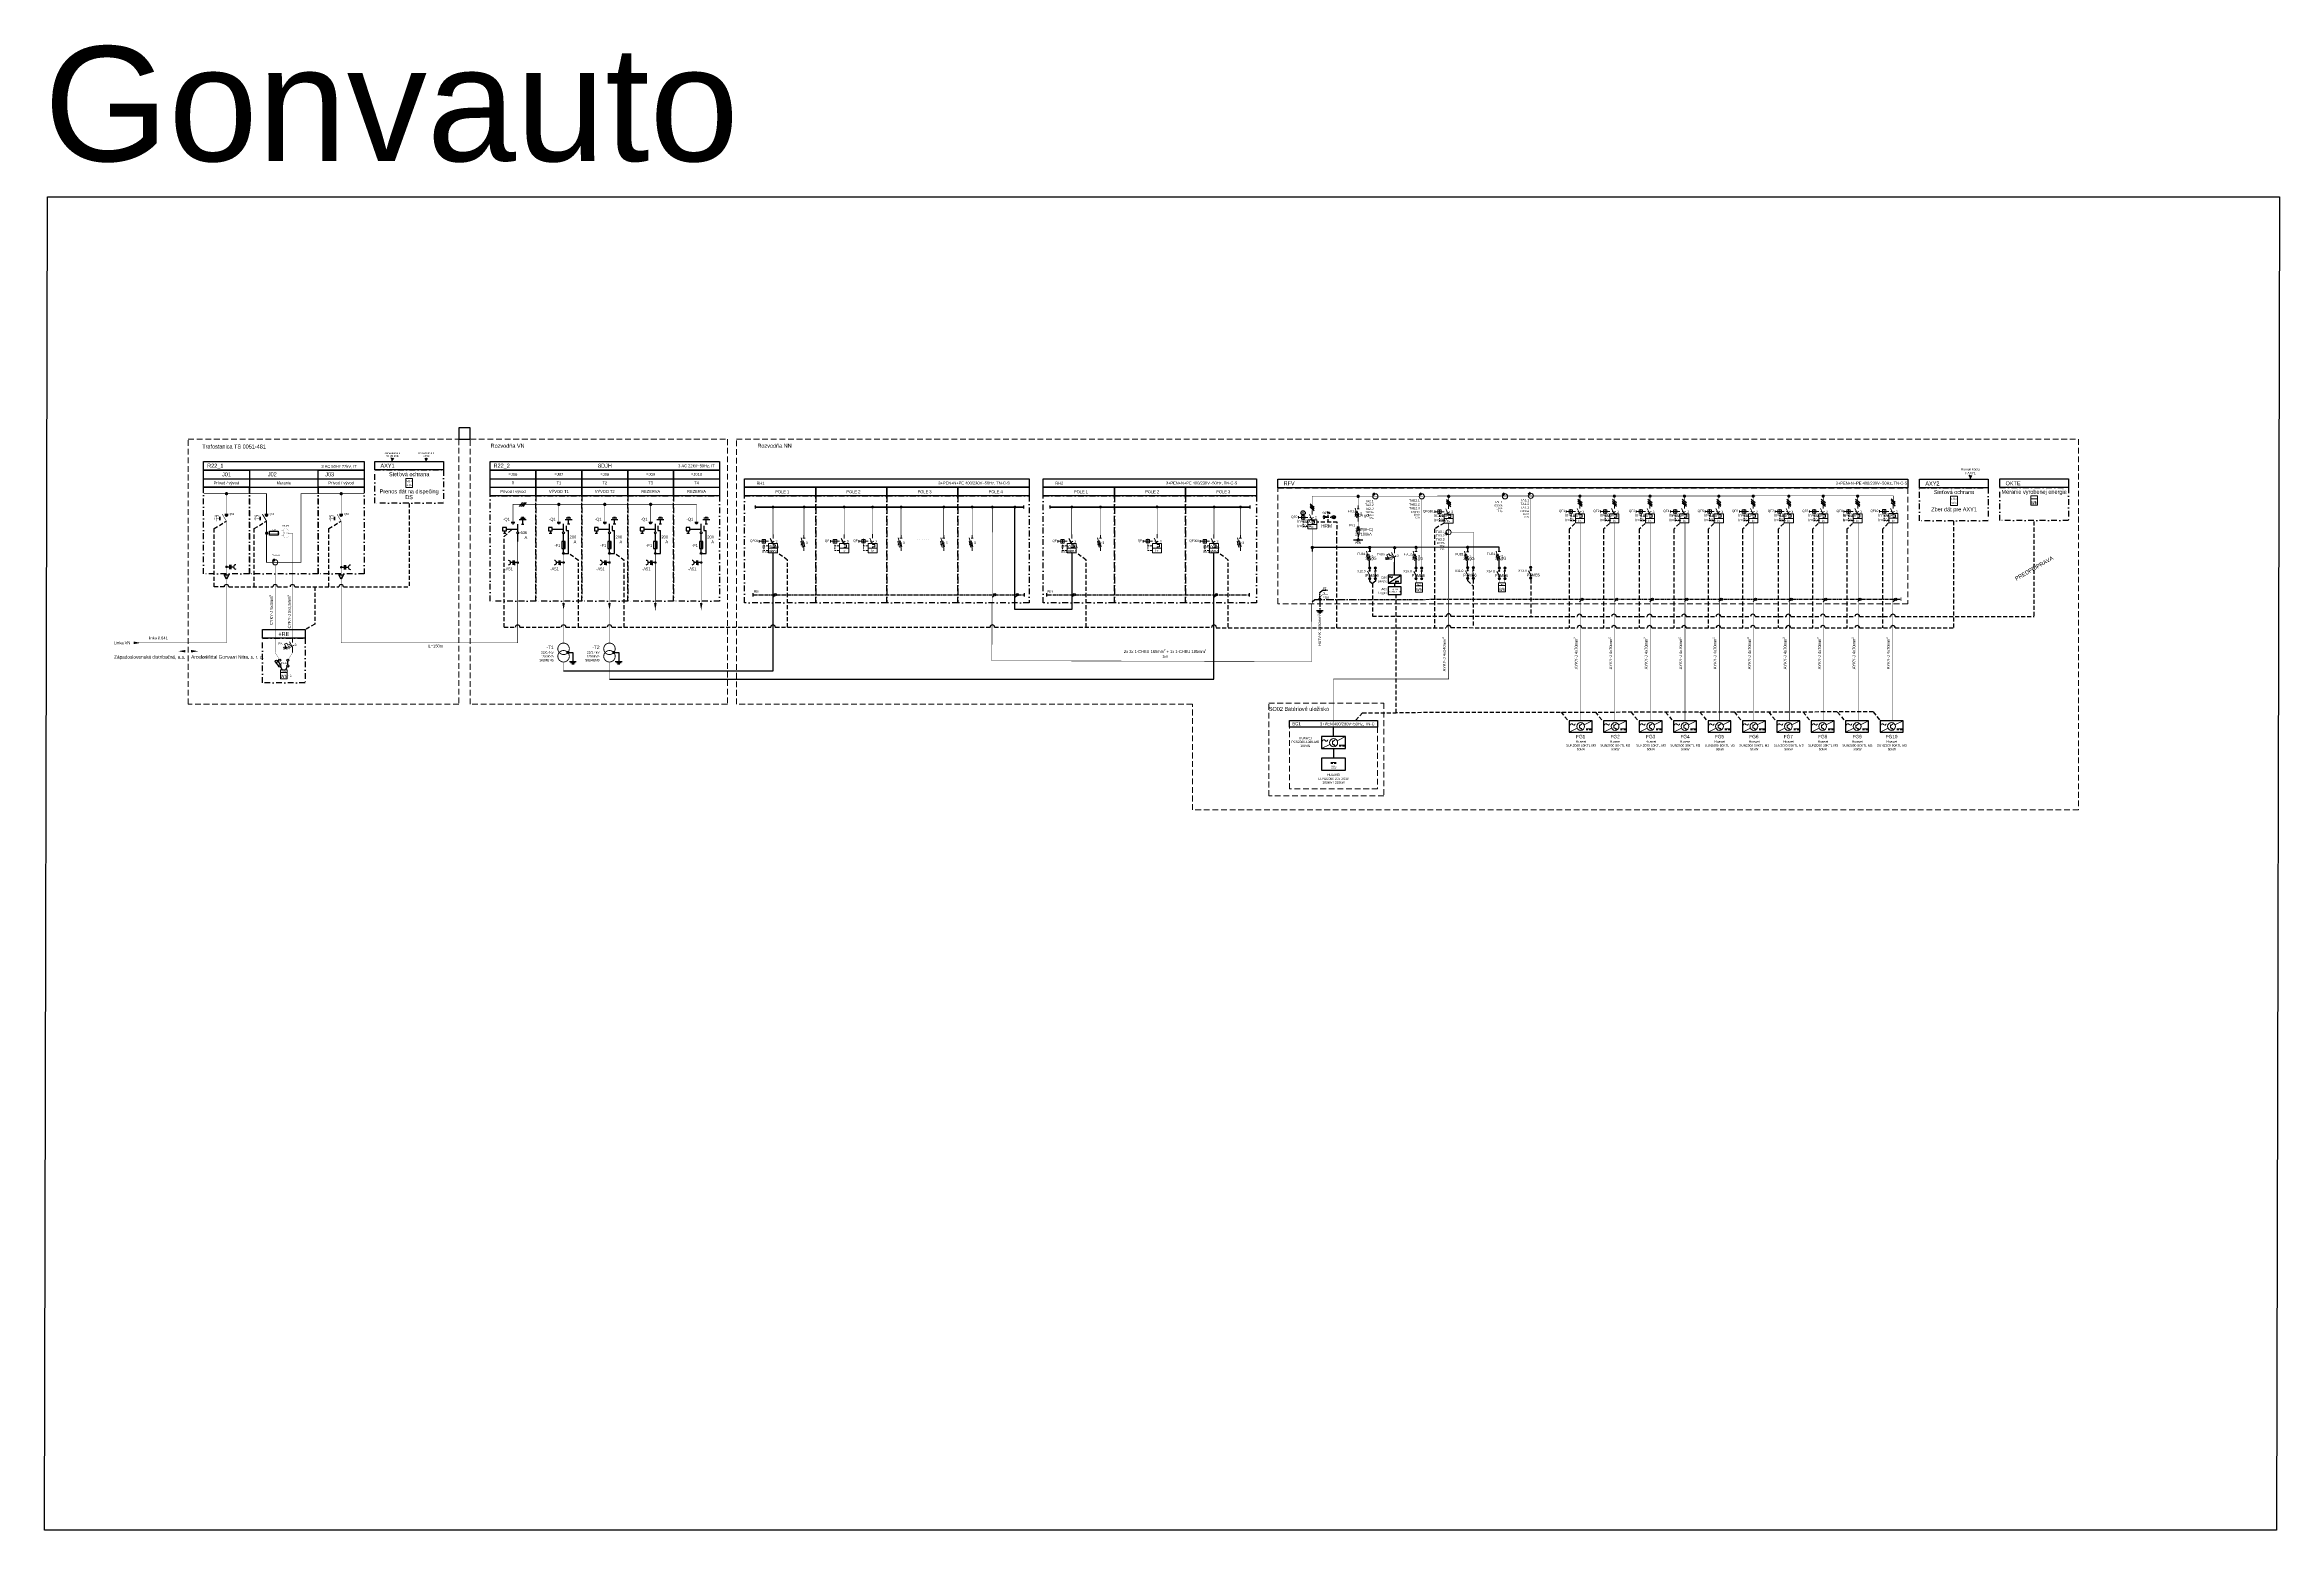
# Model space of a CAD drawing. Header units: millimetres. Extents: x -612 to 6794, y -5043 to 2163.
# Drawn here: x 335 to 2283, y -3021 to -1726 of the extents above; entities that cross this region are included whole.
import ezdxf
from ezdxf.enums import TextEntityAlignment as Align

# ---------------------------------------------------------------- set-up
doc = ezdxf.new("R2018")
doc.units = ezdxf.units.MM
doc.header["$MEASUREMENT"] = 0
for name, pattern in [('EPL_DASHLONGDOT', [1, 0.66, -0.12, 0.1, -0.12]), ('ČERCHOVANÁ', [1, 0.5, -0.25, 0, -0.25]), ('ČÁRKOVANÁ', [0.75, 0.5, -0.25])]:
    doc.linetypes.add(name, pattern=pattern)
doc.layers.get('Defpoints').update_dxf_attribs({"color": 250})
for name, color, linetype in [('10kV', 34, 'Continuous'), ('22kV', 34, 'Continuous'), ('400V', 7, 'Continuous'), ('EV-Káble', 7, 'Continuous'), ('Kable', 7, 'Continuous'), ('LEGRAND', 7, 'Continuous'), ('Pístroj_OZN', 230, 'Continuous'), ('RS', 40, 'Continuous')]:
    doc.layers.add(name, color=color, linetype=linetype)
for name, color, linetype, lineweight in [('EPLAN100', 7, 'Continuous', 50), ('EPLAN301', 7, 'Continuous', 25), ('EPLAN420', 7, 'Continuous', 35), ('Prístroj', 7, 'Continuous', 13)]:
    doc.layers.add(name, color=color, linetype=linetype, lineweight=lineweight)
doc.styles.get("Standard").update_dxf_attribs({"font": 'arial.ttf'})
doc.styles.add('styl2', font='ARIALN.TTF', dxfattribs={"width": 0.85})
doc.styles.add('Tahoma', font='tahoma.ttf')

# ---------------------------------------------------------------- blocks, each defined once
blk = doc.blocks.new('Poistkový odpojovač')
at = {"layer": 'Prístroj', "color": 0, "linetype": 'Continuous', "ltscale": 4}
for p, q in [((0, 0), (0, -2.7)), ((-2.7, -8.5), (0.7, -6.6)), ((-2.6, -2.2), (0, -11)), ((-1, -2.7), (1, -2.7)), ((0, -11), (0, -13.7))]:
    blk.add_line(p, q, dxfattribs=at)
blk.add_lwpolyline([(-1.3, -10.3), (0.7, -9.7), (-0.8, -4.8), (-2.7, -5.4)], close=True, dxfattribs=at)
at = {"lineweight": 30, "flags": 104}
blk.add_attdef('POPIS', text='', height=1.8, dxfattribs=at).set_placement((-3.7, -7.2), align=Align.TOP_RIGHT)
at = {"color": 0}
blk.add_attdef('POCET_POLOV', text='', height=2, dxfattribs=at).set_placement((1.7, -6.6), align=Align.MIDDLE_LEFT)
at = {"layer": 'Pístroj_OZN'}
blk.add_attdef('OZNACENIE', text='', height=2, dxfattribs=at).set_placement((-3.7, -5.7), align=Align.RIGHT)
blk = doc.blocks.new('Výkonový istič')
at = {"layer": 'Prístroj', "color": 0, "ltscale": 4}
for p, q in [((0, -3.5), (0, 0)), ((-12, -5), (-12, -7)), ((-12, -6), (-10.5, -6)), ((-10.5, -6), (-4, -6)), ((-8, -4), (-8, -8)), ((-8, -9), (-8, -10)), ((-8, -10), (-7, -10)), ((-8, -10), (-8, -10.5)), ((-8, -11.5), (-8, -12.5)), ((-8, -13.5), (-8, -14)), ((-7, -14), (-8, -14)), ((-6, -10), (-4, -10)), ((-6, -14), (-4, -14)), ((-2.5, -3.5), (0, -8)), ((-2, -6), (-1, -6)), ((-1.5, -7.5), (1, -6))]:
    blk.add_line(p, q, dxfattribs=at)
for points in [[(-9.5, -7.5), (-6.5, -7.5), (-6.5, -4.5), (-9.5, -4.5)], [(-4, -12), (4, -12), (4, -8), (-4, -8)], [(-4, -16), (4, -16), (4, -12), (-4, -12)]]:
    blk.add_lwpolyline(points, close=True, dxfattribs=at)
blk.add_lwpolyline([(0, -8), (0, -9), (2, -9), (2, -11), (0, -11), (0, -12)], dxfattribs=at)
at = {"lineweight": 30, "flags": 104}
blk.add_attdef('POPIS', text='', height=1.8, dxfattribs=at).set_placement((-13, -5), align=Align.TOP_RIGHT)
at = {"color": 0}
blk.add_attdef('POCET_POLOV', (2.26309, -7.17774), '', height=2, dxfattribs=at)
at = {"layer": 'Prístroj', "color": 0, "style": 'Tahoma'}
blk.add_text('I>', height=1.9629, dxfattribs=at).set_placement((0, -14.19629), align=Align.MIDDLE_CENTER)
at = {"layer": 'Pístroj_OZN'}
blk.add_attdef('OZNACENIE', text='', height=2, dxfattribs=at).set_placement((-13, -3.5), align=Align.RIGHT)
blk = doc.blocks.new('VN MTP')
at = {"layer": '10kV', "color": 0, "lineweight": 13}
for p, q in [((-3.1, -1.2), (-1.5, -0.1)), ((-2.7, -1.8), (-1, -0.7)), ((-2.3, -2.4), (-0.6, -1.3))]:
    blk.add_line(p, q, dxfattribs=at)
blk.add_circle((0, 0), 2.25, dxfattribs=at)
blk = doc.blocks.new('VN odpojovac s uzemnovacom')
at = {"layer": '22kV', "linetype": 'Continuous', "lineweight": 50}
for p, q in [((-5.7, 8.9), (-5.7, 6)), ((-1.5, 11.2), (1.5, 11.2))]:
    blk.add_line(p, q, dxfattribs=at)
at = {"layer": '22kV', "flags": 128}
for points, const_width in [([(-10.5, 8.3), (-10.5, 6.7)], 0.2), ([(-9.7, 9.1), (-9.7, 5.9)], 0.2), ([(-5.7, 7.5), (-8.9, 7.5)], 0.4), ([(-8.9, 9.9), (-8.9, 5.1)], 0.2), ([(-3.7, 11.4), (0, 5.3), (0, 0)], 0.4), ([(0, 15), (0, 11.2)], 0.4)]:
    blk.add_lwpolyline(points, dxfattribs=dict(at, const_width=const_width))
at = {"layer": '22kV', "linetype": 'Continuous', "lineweight": 50}
blk.add_circle((0, 10.4), 0.8, dxfattribs=at)
blk = doc.blocks.new('Istič')
at = {"layer": 'Prístroj', "linetype": 'Continuous', "ltscale": 4}
blk.add_hatch(color=0, dxfattribs=at).paths.add_polyline_path([(-7, -9.6), (-5.4, -8.1), (-4.9, -9)], flags=0)
at = {"layer": 'Prístroj', "color": 0, "linetype": 'Continuous'}
for p, q in [((0, 0), (0, -3.9)), ((0, -8), (0, -12.8))]:
    blk.add_line(p, q, dxfattribs=at)
at = {"layer": 'Prístroj', "color": 0, "linetype": 'Continuous', "ltscale": 4}
for p, q in [((-7.6, -8.4), (-5.8, -7.4)), ((-7, -9.6), (-5.4, -8.1)), ((-4.9, -9), (-7, -9.6)), ((-7, -9.6), (-7, -9.6)), ((-6.8, -5.6), (-5, -4.6)), ((-5.8, -7.4), (-6.8, -5.6)), ((-5.4, -8.1), (-4.9, -9)), ((-1, -6.3), (-5.2, -8.6)), ((-5, -4.6), (-4, -6.4)), ((-1.6, -5.1), (-4, -6.4)), ((0, -8), (-2.6, -3.4)), ((-2.1, -8.4), (1.4, -6.4))]:
    blk.add_line(p, q, dxfattribs=at)
at = {"lineweight": 30, "flags": 104}
blk.add_attdef('POPIS', text='', height=1.8, dxfattribs=at).set_placement((-8.6, -7.5), align=Align.TOP_RIGHT)
at = {"color": 0}
blk.add_attdef('POCET_POLOV', text='', height=2, dxfattribs=at).set_placement((2, -6), align=Align.MIDDLE_LEFT)
at = {"layer": 'Pístroj_OZN'}
blk.add_attdef('OZNACENIE', text='', height=2, dxfattribs=at).set_placement((-8.6, -6), align=Align.RIGHT)
blk = doc.blocks.new('Elektromer')
at = {"layer": 'Prístroj', "color": 0, "linetype": 'Continuous', "ltscale": 4}
blk.add_line((-3, -3.5), (3, -3.5), dxfattribs=at)
blk.add_lwpolyline([(-3, -9), (3, -9), (3, -1), (-3, -1)], close=True, dxfattribs=at)
at = {"lineweight": 30, "flags": 104}
blk.add_attdef('POPIS', text='', height=1.8, dxfattribs=at).set_placement((-4, -5), align=Align.TOP_RIGHT)
at = {"layer": 'Prístroj', "style": 'Tahoma'}
blk.add_text('Wh', height=2.72625, dxfattribs=at).set_placement((0, -6.772625), align=Align.MIDDLE_CENTER)
at = {"layer": 'Pístroj_OZN'}
blk.add_attdef('OZNACENIE', text='', height=2, dxfattribs=at).set_placement((-4, -3.5), align=Align.RIGHT)
blk = doc.blocks.new('Prepäťová ochrana')
at = {"layer": 'Prístroj', "linetype": 'Continuous', "ltscale": 4}
blk.add_hatch(color=0, dxfattribs=at).paths.add_polyline_path([(-0.6, -4.6), (0.6, -4.6), (0, -6.3)], flags=0)
at = {"layer": 'Prístroj', "color": 0, "linetype": 'Continuous', "ltscale": 4}
blk.add_line((-1.7, -8), (1.7, -6), dxfattribs=at)
for points in [[(-1, -10), (1, -10), (1, -4), (-1, -4)], [(-0.6, -4.6), (0.6, -4.6), (0, -6.3)]]:
    blk.add_lwpolyline(points, close=True, dxfattribs=at)
at = {"lineweight": 30, "flags": 104}
blk.add_attdef('POPIS', text='', height=1.8, dxfattribs=at).set_placement((-2.7, -5), align=Align.TOP_RIGHT)
blk.add_attdef('POCET_POLOV', text='', height=2).set_placement((2.7, -6), align=Align.MIDDLE_LEFT)
at = {"layer": 'Pístroj_OZN'}
blk.add_attdef('OZNACENIE', text='', height=2, dxfattribs=at).set_placement((-2.7, -3.5), align=Align.RIGHT)
blk = doc.blocks.new('SS 1')
at = {"layer": 'Prístroj', "color": 0, "ltscale": 4}
for p, q in [((0, -7.5), (-2, -3.9)), ((0, -2), (0, -2.9)), ((0, -8.5), (0, -9.3))]:
    blk.add_line(p, q, dxfattribs=at)
at = {"layer": 'Prístroj', "color": 0}
for centre, radius in [((0, -1), 1), ((0, -10.3), 1), ((0, -1), 0.5), ((0, -3.4), 0.5), ((0, -8), 0.5), ((0, -10.3), 0.5)]:
    blk.add_circle(centre, radius, dxfattribs=at)
at = {"lineweight": 30, "flags": 104}
blk.add_attdef('POPIS', text='', height=1.8, dxfattribs=at).set_placement((-3.7, -6.3), align=Align.TOP_RIGHT)
blk.add_attdef('POCET_POLOV', text='', height=1.5).set_placement((1, -5.7), align=Align.MIDDLE_LEFT)
at = {"layer": 'Pístroj_OZN'}
blk.add_attdef('OZNACENIE', text='', height=2, dxfattribs=at).set_placement((-3.7, -4.8), align=Align.RIGHT)

msp = doc.modelspace()

# ---------------------------------------------------------------- linework, layer by layer
for p, q in [((540.3, -2268.7), (541.7, -2271.2)), ((546.2, -2268.7), (544.7, -2271.2))]:
    msp.add_line(p, q)
for points in [[(337.3, -1859.1), (2282.9, -1859.1), (2280.3, -3021.4), (334.7, -3021.4)], [(944.9, -2104.7), (1192.9, -2104.7), (1192.9, -2112.2), (944.9, -2112.2)], [(944.9, -2112.2), (1006.9, -2112.2), (1006.9, -2119.7), (944.9, -2119.7)], [(1006.9, -2112.2), (1068.9, -2112.2), (1068.9, -2119.7), (1006.9, -2119.7)], [(1068.9, -2112.2), (1130.9, -2112.2), (1130.9, -2119.7), (1068.9, -2119.7)], [(1130.9, -2112.2), (1192.9, -2112.2), (1192.9, -2119.7), (1130.9, -2119.7)], [(1205.3, -2104.7), (1391.3, -2104.7), (1391.3, -2112.2), (1205.3, -2112.2)], [(1205.3, -2112.2), (1267.3, -2112.2), (1267.3, -2119.7), (1205.3, -2119.7)], [(1267.3, -2112.2), (1329.3, -2112.2), (1329.3, -2119.7), (1267.3, -2119.7)], [(1329.3, -2112.2), (1391.3, -2112.2), (1391.3, -2119.7), (1329.3, -2119.7)], [(1663.8, -2325.7), (1683.8, -2325.7), (1683.8, -2315.7), (1663.8, -2315.7)], [(1693.8, -2325.7), (1713.8, -2325.7), (1713.8, -2315.7), (1693.8, -2315.7)], [(1724.8, -2325.7), (1744.8, -2325.7), (1744.8, -2315.7), (1724.8, -2315.7)], [(1754.8, -2325.7), (1774.8, -2325.7), (1774.8, -2315.7), (1754.8, -2315.7)], [(1784.8, -2325.7), (1804.8, -2325.7), (1804.8, -2315.7), (1784.8, -2315.7)], [(1814.8, -2325.7), (1834.8, -2325.7), (1834.8, -2315.7), (1814.8, -2315.7)], [(1844.8, -2325.7), (1864.8, -2325.7), (1864.8, -2315.7), (1844.8, -2315.7)], [(1874.8, -2325.7), (1894.8, -2325.7), (1894.8, -2315.7), (1874.8, -2315.7)], [(1904.8, -2325.7), (1924.8, -2325.7), (1924.8, -2315.7), (1904.8, -2315.7)], [(1934.8, -2325.7), (1954.8, -2325.7), (1954.8, -2315.7), (1934.8, -2315.7)], [(1447.9, -2340), (1468.9, -2340), (1468.9, -2329.5), (1447.9, -2329.5)], [(1447.9, -2358.9), (1468.9, -2358.9), (1468.9, -2348.4), (1447.9, -2348.4)]]:
    msp.add_lwpolyline(points, close=True)
at = {"lineweight": 30}
for points in [[(1230.1, -2169.3), (1230.1, -2218.7), (1180.5, -2218.7), (1180.5, -2129.4)], [(787.1, -2272.2), (969.7, -2272.2), (969.7, -2169.3)], [(827.1, -2279.5), (1354.1, -2279.5), (1354.1, -2169.3)], [(1458.4, -2329.5), (1458.4, -2321.3)], [(1458.4, -2340), (1458.4, -2348.4)]]:
    msp.add_lwpolyline(points, dxfattribs=at)
at = {"layer": '10kV', "color": 0, "ltscale": 5}
for p, q in [((473.2, -2104.7), (513.2, -2104.7)), ((473.2, -2112.2), (573.2, -2112.2)), ((513.2, -2104.7), (573.2, -2104.7)), ((513.2, -2104.7), (573.2, -2104.7)), ((573.2, -2104.7), (613.2, -2104.7)), ((573.2, -2112.2), (613.2, -2112.2))]:
    msp.add_line(p, q, dxfattribs=at)
for points in [[(473.2, -2089.7), (613.2, -2089.7), (613.2, -2097.2), (473.2, -2097.2)], [(473.2, -2097.2), (513.2, -2097.2), (513.2, -2112.2), (473.2, -2112.2)], [(573.2, -2097.2), (613.2, -2097.2), (613.2, -2112.2), (573.2, -2112.2)], [(524.7, -2236.3), (561.7, -2236.3), (561.7, -2243.8), (524.7, -2243.8)]]:
    msp.add_lwpolyline(points, close=True, dxfattribs=at)
at = {"layer": '10kV', "color": 0, "linetype": 'ČERCHOVANÁ', "ltscale": 10}
for points in [[(473.2, -2112.2), (513.2, -2112.2), (513.2, -2187.6), (473.2, -2187.6)], [(513.2, -2112.2), (573.2, -2112.2), (573.2, -2187.6), (513.2, -2187.6)], [(561.7, -2282.7), (524.7, -2282.7), (524.7, -2243.8), (561.7, -2243.8)]]:
    msp.add_lwpolyline(points, close=True, dxfattribs=at)
at = {"layer": '22kV', "color": 0}
for p, q in [((723, -2104.7), (763, -2104.7)), ((723, -2112.2), (763, -2112.2)), ((763, -2104.7), (803, -2104.7)), ((763, -2112.2), (803, -2112.2)), ((803, -2104.7), (843, -2104.7)), ((803, -2112.2), (843, -2112.2)), ((843, -2104.7), (883, -2104.7)), ((843, -2112.2), (883, -2112.2)), ((883, -2104.7), (923, -2104.7)), ((883, -2112.2), (923, -2112.2))]:
    msp.add_line(p, q, dxfattribs=at)
at = {"layer": '22kV', "linetype": 'Continuous'}
for p, q in [((741.5, -2142.7), (744.5, -2142.7)), ((741.5, -2142.7), (744.5, -2142.7)), ((781.5, -2142.6), (784.5, -2142.6)), ((821.5, -2142.6), (824.5, -2142.6)), ((861.5, -2142.6), (864.5, -2142.6)), ((901.5, -2142.6), (904.5, -2142.6)), ((734.6, -2152.3), (736.8, -2152.3)), ((735.7, -2150.1), (735.7, -2152.3)), ((747.1, -2151.1), (747.1, -2144.3)), ((747.1, -2159.6), (747.1, -2152.7)), ((750.4, -2144.3), (752.6, -2144.3)), ((774.6, -2152.2), (776.8, -2152.2)), ((775.7, -2150.1), (775.7, -2152.2)), ((787.1, -2151.1), (787.1, -2144.2)), ((787.1, -2159.5), (787.1, -2152.7)), ((789.4, -2145.7), (789.4, -2149.8)), ((789.4, -2149.8), (791.5, -2149.8)), ((790.4, -2144.2), (792.6, -2144.2)), ((791.5, -2169.8), (791.5, -2149.8)), ((814.6, -2152.2), (816.8, -2152.2)), ((815.7, -2150.1), (815.7, -2152.2)), ((827.1, -2151.1), (827.1, -2144.2)), ((827.1, -2159.5), (827.1, -2152.7)), ((829.4, -2145.7), (829.4, -2149.8)), ((829.4, -2149.8), (831.5, -2149.8)), ((830.4, -2144.2), (832.6, -2144.2)), ((831.5, -2169.8), (831.5, -2149.8)), ((854.6, -2152.2), (856.8, -2152.2)), ((855.7, -2150.1), (855.7, -2152.2)), ((867.1, -2151.1), (867.1, -2144.2)), ((867.1, -2159.5), (867.1, -2152.7)), ((869.4, -2145.7), (869.4, -2149.8)), ((869.4, -2149.8), (871.5, -2149.8)), ((870.4, -2144.2), (872.6, -2144.2)), ((871.5, -2169.8), (871.5, -2149.8)), ((894.6, -2152.2), (896.8, -2152.2)), ((895.7, -2150.1), (895.7, -2152.2)), ((907.1, -2151.1), (907.1, -2144.2)), ((907.1, -2159.5), (907.1, -2152.7)), ((909.4, -2145.7), (909.4, -2149.8)), ((909.4, -2149.8), (911.5, -2149.8)), ((910.4, -2144.2), (912.6, -2144.2)), ((911.5, -2169.8), (911.5, -2149.8)), ((787.1, -2169), (787.1, -2165.5)), ((787.9, -2169.8), (791.5, -2169.8)), ((827.1, -2169), (827.1, -2165.5)), ((827.9, -2169.8), (831.5, -2169.8)), ((867.1, -2169), (867.1, -2165.5)), ((867.9, -2169.8), (871.5, -2169.8)), ((907.1, -2169), (907.1, -2165.5)), ((907.9, -2169.8), (911.5, -2169.8))]:
    msp.add_line(p, q, dxfattribs=at)
at = {"layer": '22kV'}
for p, q in [((751.4, -2125.4), (748.4, -2129)), ((753, -2125.4), (750, -2129)), ((754.5, -2125.4), (751.5, -2129)), ((787.1, -2159.5), (787.1, -2165.5)), ((827.1, -2159.5), (827.1, -2165.5)), ((867.1, -2159.5), (867.1, -2165.5)), ((907.1, -2159.5), (907.1, -2165.5)), ((493.2, -2181.6), (496.2, -2181.6)), ((496.2, -2183.5), (496.2, -2179.7)), ((496.2, -2181.6), (496.2, -2183.7)), ((497.2, -2183.5), (497.2, -2179.7)), ((497.2, -2181.6), (499.4, -2181.6)), ((596.2, -2183.8), (596.2, -2180)), ((597.2, -2183.8), (597.2, -2180)), ((743.2, -2177.9), (741, -2177.9)), ((743.2, -2179.8), (743.2, -2176)), ((744.2, -2179.8), (744.2, -2176)), ((747.1, -2177.9), (744.2, -2177.9)), ((744.2, -2177.9), (744.2, -2180)), ((783.2, -2177.8), (781, -2177.8)), ((783.2, -2179.8), (783.2, -2175.9)), ((784.2, -2179.8), (784.2, -2175.9)), ((787.1, -2177.8), (784.2, -2177.8)), ((784.2, -2177.8), (784.2, -2180)), ((823.2, -2177.8), (821, -2177.8)), ((823.2, -2179.8), (823.2, -2175.9)), ((824.2, -2179.8), (824.2, -2175.9)), ((827.1, -2177.8), (824.2, -2177.8)), ((824.2, -2177.8), (824.2, -2180)), ((863.2, -2177.8), (861, -2177.8)), ((863.2, -2179.8), (863.2, -2175.9)), ((864.2, -2179.8), (864.2, -2175.9)), ((867.1, -2177.8), (864.2, -2177.8)), ((864.2, -2177.8), (864.2, -2180)), ((903.2, -2177.8), (901, -2177.8)), ((903.2, -2179.8), (903.2, -2175.9)), ((904.2, -2179.8), (904.2, -2175.9)), ((907.1, -2177.8), (904.2, -2177.8)), ((904.2, -2177.8), (904.2, -2180)), ((593.2, -2181.9), (596.2, -2181.9)), ((596.2, -2181.9), (596.2, -2184)), ((597.2, -2181.9), (599.4, -2181.9))]:
    msp.add_line(p, q, dxfattribs=at)
at = {"layer": '22kV', "ltscale": 10}
for p, q in [((748.5, -2140.3), (754.5, -2140.3)), ((753.5, -2139.3), (749.5, -2139.3)), ((750.5, -2138.3), (752.5, -2138.3)), ((751.5, -2144.3), (751.5, -2140.3)), ((788.5, -2140.2), (794.5, -2140.2)), ((793.5, -2139.2), (789.5, -2139.2)), ((790.5, -2138.2), (792.5, -2138.2)), ((791.5, -2144.2), (791.5, -2140.2)), ((828.5, -2140.2), (834.5, -2140.2)), ((833.5, -2139.2), (829.5, -2139.2)), ((830.5, -2138.2), (832.5, -2138.2)), ((831.5, -2144.2), (831.5, -2140.2)), ((868.5, -2140.2), (874.5, -2140.2)), ((873.5, -2139.2), (869.5, -2139.2)), ((870.5, -2138.2), (872.5, -2138.2)), ((871.5, -2144.2), (871.5, -2140.2)), ((908.5, -2140.2), (914.5, -2140.2)), ((913.5, -2139.2), (909.5, -2139.2)), ((910.5, -2138.2), (912.5, -2138.2)), ((911.5, -2144.2), (911.5, -2140.2)), ((491.2, -2188.6), (495.3, -2188.6)), ((493.2, -2192.4), (491.2, -2188.6)), ((495.3, -2188.6), (493.2, -2192.4)), ((591.2, -2188.6), (595.3, -2188.6)), ((593.2, -2192.4), (591.2, -2188.6)), ((595.3, -2188.6), (593.2, -2192.4))]:
    msp.add_line(p, q, dxfattribs=at)
at = {"layer": '22kV', "linetype": 'ČÁRKOVANÁ'}
for p, q in [((737.3, -2148.7), (747.1, -2148.7)), ((777.3, -2148.7), (787.1, -2148.7)), ((817.3, -2148.7), (827.1, -2148.7)), ((857.3, -2148.7), (867.1, -2148.7)), ((897.3, -2148.7), (907.1, -2148.7))]:
    msp.add_line(p, q, dxfattribs=at)
at = {"layer": '22kV', "color": 0, "linetype": 'ČERCHOVANÁ', "ltscale": 10}
for points in [[(622.5, -2097.1), (682.4, -2097.1), (682.4, -2126), (622.5, -2126)], [(573.2, -2112.2), (613.2, -2112.2), (613.2, -2187.6), (573.2, -2187.6)], [(723, -2119.7), (763, -2119.7), (763, -2211.5), (723, -2211.5)], [(763, -2119.7), (803, -2119.7), (803, -2211.5), (763, -2211.5)], [(803, -2119.7), (843, -2119.7), (843, -2211.5), (803, -2211.5)], [(843, -2119.7), (883, -2119.7), (883, -2211.5), (843, -2211.5)], [(883, -2119.7), (923, -2119.7), (923, -2211.5), (883, -2211.5)], [(944.9, -2119.7), (1006.9, -2119.7), (1006.9, -2213), (944.9, -2213)], [(1006.9, -2119.7), (1068.9, -2119.7), (1068.9, -2213), (1006.9, -2213)], [(1068.9, -2119.7), (1130.9, -2119.7), (1130.9, -2213), (1068.9, -2213)], [(1130.9, -2119.7), (1192.9, -2119.7), (1192.9, -2213), (1130.9, -2213)], [(1205.3, -2119.7), (1267.3, -2119.7), (1267.3, -2213), (1205.3, -2213)], [(1267.3, -2119.7), (1329.3, -2119.7), (1329.3, -2213), (1267.3, -2213)], [(1329.3, -2119.7), (1391.3, -2119.7), (1391.3, -2213), (1329.3, -2213)], [(1969.3, -2112.6), (2029.1, -2112.6), (2029.1, -2141.5), (1969.3, -2141.5)], [(2039.2, -2112.4), (2099.1, -2112.4), (2099.1, -2141.3), (2039.2, -2141.3)]]:
    msp.add_lwpolyline(points, close=True, dxfattribs=at)
at = {"layer": '22kV', "color": 0, "ltscale": 5}
for points in [[(723, -2089.7), (923, -2089.7), (923, -2097.2), (723, -2097.2)], [(723, -2097.2), (763, -2097.2), (763, -2119.7), (723, -2119.7)], [(763, -2097.2), (803, -2097.2), (803, -2119.7), (763, -2119.7)], [(803, -2097.2), (843, -2097.2), (843, -2119.7), (803, -2119.7)], [(843, -2097.2), (883, -2097.2), (883, -2119.7), (843, -2119.7)], [(883, -2097.2), (923, -2097.2), (923, -2119.7), (883, -2119.7)]]:
    msp.add_lwpolyline(points, close=True, dxfattribs=at)
at = {"layer": '22kV', "const_width": 0.8}
for points in [[(473.2, -2117.8), (513.2, -2117.8)], [(513.2, -2117.8), (528.2, -2117.8), (528.2, -2135.7)], [(524.5, -2135.6), (528.2, -2141.7), (528.2, -2177.6), (558.2, -2177.6), (558.2, -2117.8), (573.2, -2117.8)], [(573.2, -2117.8), (613.2, -2117.8)]]:
    msp.add_lwpolyline(points, dxfattribs=at)
at = {"layer": '22kV', "const_width": 1.29}
for points in [[(494, -2117.8, 1), (492.5, -2117.8, 1), (494, -2117.8, 0.272597)], [(594, -2117.8, 1), (592.5, -2117.8, 1), (594, -2117.8, 0.272597)], [(783.8, -2127.1, 1), (782.2, -2127.1, 1), (783.8, -2127.1, 0.272597)], [(823.8, -2127.1, 1), (822.2, -2127.1, 1), (823.8, -2127.1, 0.272597)], [(863.8, -2127.1, 1), (862.2, -2127.1, 1), (863.8, -2127.1, 0.272597)], [(529, -2152.2, 1), (527.5, -2152.2, 1), (529, -2152.2, 0.272597)]]:
    msp.add_lwpolyline(points, format="xyb", dxfattribs=at)
at = {"layer": '22kV', "const_width": 0.4, "flags": 128}
for points in [[(493.2, -2132), (493.2, -2117.8)], [(593.2, -2132.1), (593.2, -2117.8)], [(743, -2139.7), (743, -2127.1), (903, -2127.1), (903, -2139.7)], [(743, -2138.9), (743, -2142.7)], [(743, -2138.9), (743, -2142.7)], [(783, -2139.6), (783, -2127.1)], [(783, -2138.9), (783, -2142.6)], [(823, -2139.6), (823, -2127.1)], [(823, -2138.9), (823, -2142.6)], [(863, -2139.6), (863, -2127.1)], [(863, -2138.9), (863, -2142.6)], [(903, -2138.9), (903, -2142.6)], [(412.6, -2247.8), (493.2, -2247.8), (493.2, -2147)], [(528.2, -2152.2), (539.5, -2152.2)], [(593.2, -2247.8), (593.2, -2147.1)], [(747.1, -2247.8), (593.2, -2247.8)]]:
    msp.add_lwpolyline(points, dxfattribs=at)
at = {"layer": '22kV', "lineweight": -3, "ltscale": 10}
msp.add_lwpolyline([(530.7, -2153.8), (530.7, -2150.5), (538.3, -2150.5), (538.3, -2153.8)], close=True, dxfattribs=at)
at = {"layer": '22kV', "flags": 128}
for points, const_width in [([(541.9, -2154.5, 1), (541.9, -2149.9, 1), (541.9, -2154.5, -1)], 0.0936), ([(544.9, -2152.9, 1), (544.9, -2148.2, 1), (544.9, -2152.9, -1)], 0.0936), ([(544.9, -2156.1, 1), (544.9, -2151.5, 1), (544.9, -2156.1, -1)], 0.0936), ([(782.1, -2253, 1), (792.1, -2253, 1), (782.1, -2253, -1)], 0.75), ([(822.1, -2253, 1), (832.1, -2253, 1), (822.1, -2253, -1)], 0.75)]:
    msp.add_lwpolyline(points, format="xyb", dxfattribs=dict(at, const_width=const_width))
at = {"layer": '22kV'}
msp.add_lwpolyline([(734, -2150.1), (737.3, -2150.1), (737.3, -2147.3), (734, -2147.2)], close=True, dxfattribs=at)
at = {"layer": '22kV', "lineweight": -3, "ltscale": 10, "const_width": 0.4, "flags": 128}
for points in [[(747.1, -2152.7), (747.1, -2247.8)], [(787.1, -2170.6), (787.1, -2248)], [(827.1, -2170.6), (827.1, -2248)], [(867.1, -2170.6), (867.1, -2219.4)], [(907.1, -2170.6), (907.1, -2219.4)]]:
    msp.add_lwpolyline(points, dxfattribs=at)
at = {"layer": '22kV', "flags": 128}
for points in [[(774, -2150.1), (777.3, -2150.1), (777.3, -2147.2), (774, -2147.2)], [(785.6, -2165.5), (788.6, -2165.5), (788.6, -2159.5), (785.6, -2159.5)], [(814, -2150.1), (817.3, -2150.1), (817.3, -2147.2), (814, -2147.2)], [(825.6, -2165.5), (828.6, -2165.5), (828.6, -2159.5), (825.6, -2159.5)], [(854, -2150.1), (857.3, -2150.1), (857.3, -2147.2), (854, -2147.2)], [(865.6, -2165.5), (868.6, -2165.5), (868.6, -2159.5), (865.6, -2159.5)], [(894, -2150.1), (897.3, -2150.1), (897.3, -2147.2), (894, -2147.2)], [(905.6, -2165.5), (908.6, -2165.5), (908.6, -2159.5), (905.6, -2159.5)]]:
    msp.add_lwpolyline(points, close=True, dxfattribs=at)
at = {"layer": '22kV', "const_width": 1.11}
for points in [[(493.8, -2181.6, 1), (492.7, -2181.6, 1)], [(593.8, -2181.9, 1), (592.7, -2181.9, 1)], [(747.7, -2177.9, 1), (746.6, -2177.9, 1)], [(787.7, -2177.8, 1), (786.6, -2177.8, 1)], [(827.7, -2177.8, 1), (826.6, -2177.8, 1)], [(867.7, -2177.8, 1), (866.6, -2177.8, 1)], [(907.7, -2177.8, 1), (906.6, -2177.8, 1)]]:
    msp.add_lwpolyline(points, format="xyb", close=True, dxfattribs=at)
at = {"layer": '22kV', "linetype": 'Continuous'}
for centre in [(743, -2143.5), (743, -2143.5), (783, -2143.4), (823, -2143.4), (863, -2143.4), (903, -2143.4), (747.1, -2151.9), (787.1, -2151.9), (827.1, -2151.9), (867.1, -2151.9), (907.1, -2151.9), (787.1, -2169.8), (827.1, -2169.8), (867.1, -2169.8), (907.1, -2169.8)]:
    msp.add_circle(centre, 0.8, dxfattribs=at)
at = {"layer": '22kV'}
for centre, start, end in [((501.3, -2181.6), 90, 270), ((601.3, -2181.9), 90, 270), ((739.1, -2177.9), 270, 90), ((779.1, -2177.8), 270, 90), ((819.1, -2177.8), 270, 90), ((859.1, -2177.8), 270, 90), ((899.1, -2177.8), 270, 90)]:
    msp.add_arc(centre, 1.87, start, end, dxfattribs=at)
at = {"layer": '22kV', "color": 0}
for points in [[(788.2, -2213.2), (787.1, -2219.4), (786, -2213.2), (787.1, -2219.4)], [(828.2, -2213.2), (827.1, -2219.4), (826, -2213.2), (827.1, -2219.4)], [(868.2, -2213.2), (867.1, -2219.4), (866, -2213.2), (867.1, -2219.4)], [(908.2, -2213.2), (907.1, -2219.4), (906, -2213.2), (907.1, -2219.4)], [(412.4, -2248.9), (418.7, -2247.8), (412.4, -2246.7), (418.7, -2247.8)]]:
    msp.add_solid(points, dxfattribs=at)
at = {"layer": '22kV', "color": 251}
for points in [[(457.4, -2254), (451.2, -2255.1), (457.4, -2256.2), (451.2, -2255.1)], [(462.4, -2254), (468.7, -2255.1), (462.4, -2256.2), (468.7, -2255.1)]]:
    msp.add_solid(points, dxfattribs=at)
at = {"layer": '400V', "color": 252}
for p, q in [((1556.9, -2122.8), (1560.5, -2125.8)), ((1671.4, -2122.6), (1675, -2125.6)), ((1701.4, -2122.6), (1705, -2125.6)), ((1732.4, -2122.6), (1736, -2125.6)), ((1762.4, -2122.6), (1766, -2125.6)), ((1792.4, -2122.6), (1796, -2125.6)), ((1822.4, -2122.6), (1826, -2125.6)), ((1853.5, -2122.6), (1857.1, -2125.6)), ((1883.5, -2122.6), (1887.1, -2125.6)), ((1913.5, -2122.6), (1917.1, -2125.6)), ((1944.4, -2122.3), (1948, -2125.3)), ((1438, -2126.5), (1441.6, -2129.5)), ((1438, -2128.1), (1441.6, -2131.1)), ((1438, -2129.6), (1441.6, -2132.6)), ((1556.9, -2124.3), (1560.5, -2127.3)), ((1556.9, -2125.9), (1560.5, -2128.9)), ((1671.4, -2124.1), (1675, -2127.2)), ((1671.4, -2125.7), (1675, -2128.7)), ((1701.4, -2124.2), (1705, -2127.2)), ((1701.4, -2125.7), (1705, -2128.7)), ((1732.4, -2124.2), (1736, -2127.2)), ((1732.4, -2125.7), (1736, -2128.7)), ((1762.4, -2124.2), (1766, -2127.2)), ((1762.4, -2125.7), (1766, -2128.7)), ((1792.4, -2124.2), (1796, -2127.2)), ((1792.4, -2125.7), (1796, -2128.7)), ((1822.4, -2124.2), (1826, -2127.2)), ((1822.4, -2125.7), (1826, -2128.7)), ((1853.5, -2124.2), (1857.1, -2127.2)), ((1853.5, -2125.7), (1857.1, -2128.7)), ((1883.5, -2124.2), (1887.1, -2127.2)), ((1883.5, -2125.7), (1887.1, -2128.7)), ((1913.5, -2124.2), (1917.1, -2127.2)), ((1913.5, -2125.7), (1917.1, -2128.7)), ((1944.4, -2123.8), (1948, -2126.8)), ((1944.4, -2125.4), (1948, -2128.4))]:
    msp.add_line(p, q, dxfattribs=at)
at = {"layer": '400V', "linetype": 'Continuous', "ltscale": 4}
for p, q in [((1450.3, -2136.8), (1450.3, -2139.8)), ((1450.3, -2138.3), (1454.3, -2138.3)), ((1451.3, -2137.3), (1453.3, -2138.3)), ((1451.3, -2137.3), (1451.3, -2138.3)), ((1452.8, -2133.3), (1452.8, -2134.3)), ((1454.8, -2134.3), (1452.8, -2134.3)), ((1453.8, -2135.3), (1453.8, -2134.3)), ((1453.8, -2137.8), (1453.8, -2136.3)), ((1454.8, -2134.3), (1454.8, -2135.3)), ((1455.3, -2138.3), (1456, -2138.3)), ((1455.3, -2138.3), (1456.1, -2138.3)), ((1455.3, -2138.3), (1456.1, -2138.3)), ((1457.6, -2138.3), (1459.3, -2138.3)), ((1458.6, -2137.6), (1459.3, -2138.3)), ((1459.3, -2138.3), (1458.6, -2139.1))]:
    msp.add_line(p, q, dxfattribs=at)
at = {"layer": '400V', "color": 94, "true_color": 0x00a800}
for p, q in [((790.9, -2256.2), (795.2, -2256.2)), ((795.2, -2256.2), (795.2, -2264.2)), ((830.9, -2256.2), (835.2, -2256.2)), ((835.2, -2256.2), (835.2, -2264.2)), ((792.2, -2264.2), (798.2, -2264.2)), ((797.2, -2265.2), (793.2, -2265.2)), ((794.2, -2266.2), (796.2, -2266.2)), ((832.2, -2264.2), (838.2, -2264.2)), ((837.2, -2265.2), (833.2, -2265.2)), ((834.2, -2266.2), (836.2, -2266.2))]:
    msp.add_line(p, q, dxfattribs=at)
at = {"layer": '400V'}
msp.add_line((546.7, -2266.9), (546.7, -2263.9), dxfattribs=at)
at = {"layer": '400V', "linetype": 'Continuous', "lineweight": 13, "ltscale": 4}
for p, q in [((1676.8, -2319.2), (1683.8, -2315.7)), ((1706.8, -2319.2), (1713.8, -2315.7)), ((1737.9, -2319.2), (1744.8, -2315.7)), ((1767.8, -2319.2), (1774.8, -2315.7)), ((1797.8, -2319.2), (1804.8, -2315.7)), ((1827.8, -2319.2), (1834.8, -2315.7)), ((1857.8, -2319.2), (1864.8, -2315.7)), ((1887.8, -2319.2), (1894.8, -2315.7)), ((1917.8, -2319.2), (1924.8, -2315.7)), ((1947.8, -2319.2), (1954.8, -2315.7)), ((1447.9, -2340), (1455.2, -2336.4)), ((1459.5, -2332.4), (1457.3, -2334.1)), ((1457.3, -2333.3), (1457.3, -2336.4)), ((1459.5, -2337.3), (1457.3, -2335.7)), ((1459.5, -2337.3), (1458.5, -2337.3)), ((1459.5, -2337.3), (1459.2, -2336.4)), ((1461.5, -2333.2), (1468.9, -2329.5)), ((1463.3, -2337.1), (1468, -2337.1)), ((1663.8, -2325.7), (1670.8, -2322.2)), ((1674.8, -2318.5), (1672.7, -2320)), ((1672.7, -2319.3), (1672.7, -2322.3)), ((1674.8, -2323.1), (1672.7, -2321.5)), ((1674.8, -2323.1), (1673.9, -2323.1)), ((1674.8, -2323.1), (1674.6, -2322.2)), ((1678.5, -2322.9), (1683, -2322.9)), ((1678.5, -2323.7), (1680.1, -2323.7)), ((1683, -2323.7), (1681.3, -2323.7)), ((1693.8, -2325.7), (1700.8, -2322.2)), ((1704.8, -2318.5), (1702.7, -2320)), ((1702.7, -2319.3), (1702.7, -2322.3)), ((1704.8, -2323.1), (1702.7, -2321.5)), ((1704.8, -2323.1), (1703.9, -2323.1)), ((1704.8, -2323.1), (1704.6, -2322.2)), ((1708.5, -2322.9), (1713, -2322.9)), ((1708.5, -2323.7), (1710.1, -2323.7)), ((1713, -2323.7), (1711.3, -2323.7)), ((1724.8, -2325.7), (1731.8, -2322.2)), ((1735.9, -2318.5), (1733.8, -2320)), ((1733.8, -2319.3), (1733.8, -2322.3)), ((1735.9, -2323.1), (1733.8, -2321.5)), ((1735.9, -2323.1), (1734.9, -2323.1)), ((1735.9, -2323.1), (1735.6, -2322.2)), ((1739.5, -2322.9), (1744, -2322.9)), ((1739.5, -2323.7), (1741.2, -2323.7)), ((1744, -2323.7), (1742.4, -2323.7)), ((1754.8, -2325.7), (1761.8, -2322.2)), ((1765.9, -2318.5), (1763.8, -2320)), ((1763.8, -2319.3), (1763.8, -2322.3)), ((1765.9, -2323.1), (1763.8, -2321.5)), ((1765.9, -2323.1), (1764.9, -2323.1)), ((1765.9, -2323.1), (1765.6, -2322.2)), ((1769.5, -2322.9), (1774, -2322.9)), ((1769.5, -2323.7), (1771.2, -2323.7)), ((1774, -2323.7), (1772.4, -2323.7)), ((1784.8, -2325.7), (1791.8, -2322.2)), ((1795.9, -2318.5), (1793.8, -2320)), ((1793.8, -2319.3), (1793.8, -2322.3)), ((1795.9, -2323.1), (1793.8, -2321.5)), ((1795.9, -2323.1), (1794.9, -2323.1)), ((1795.9, -2323.1), (1795.6, -2322.2)), ((1799.5, -2322.9), (1804, -2322.9)), ((1799.5, -2323.7), (1801.2, -2323.7)), ((1804, -2323.7), (1802.4, -2323.7)), ((1814.8, -2325.7), (1821.8, -2322.2)), ((1825.9, -2318.5), (1823.8, -2320)), ((1823.8, -2319.3), (1823.8, -2322.3)), ((1825.9, -2323.1), (1823.8, -2321.5)), ((1825.9, -2323.1), (1824.9, -2323.1)), ((1825.9, -2323.1), (1825.6, -2322.2)), ((1829.5, -2322.9), (1834, -2322.9)), ((1829.5, -2323.7), (1831.2, -2323.7)), ((1834, -2323.7), (1832.4, -2323.7)), ((1844.8, -2325.7), (1851.8, -2322.2)), ((1855.9, -2318.5), (1853.8, -2320)), ((1853.8, -2319.3), (1853.8, -2322.3)), ((1855.9, -2323.1), (1853.8, -2321.5)), ((1855.9, -2323.1), (1854.9, -2323.1)), ((1855.9, -2323.1), (1855.6, -2322.2)), ((1859.5, -2322.9), (1864, -2322.9)), ((1859.5, -2323.7), (1861.2, -2323.7)), ((1864, -2323.7), (1862.4, -2323.7)), ((1874.8, -2325.7), (1881.8, -2322.2)), ((1885.9, -2318.5), (1883.8, -2320)), ((1883.8, -2319.3), (1883.8, -2322.3)), ((1885.9, -2323.1), (1883.8, -2321.5)), ((1885.9, -2323.1), (1884.9, -2323.1)), ((1885.9, -2323.1), (1885.6, -2322.2)), ((1889.5, -2322.9), (1894, -2322.9)), ((1889.5, -2323.7), (1891.2, -2323.7)), ((1894, -2323.7), (1892.4, -2323.7)), ((1904.8, -2325.7), (1911.8, -2322.2)), ((1915.9, -2318.5), (1913.8, -2320)), ((1913.8, -2319.3), (1913.8, -2322.3)), ((1915.9, -2323.1), (1913.8, -2321.5)), ((1915.9, -2323.1), (1914.9, -2323.1)), ((1915.9, -2323.1), (1915.6, -2322.2)), ((1919.5, -2322.9), (1924, -2322.9)), ((1919.5, -2323.7), (1921.2, -2323.7)), ((1924, -2323.7), (1922.4, -2323.7)), ((1934.8, -2325.7), (1941.8, -2322.2)), ((1945.9, -2318.5), (1943.8, -2320)), ((1943.8, -2319.3), (1943.8, -2322.3)), ((1945.9, -2323.1), (1943.8, -2321.5)), ((1945.9, -2323.1), (1944.9, -2323.1)), ((1945.9, -2323.1), (1945.6, -2322.2)), ((1949.5, -2322.9), (1954, -2322.9)), ((1949.5, -2323.7), (1951.2, -2323.7)), ((1954, -2323.7), (1952.4, -2323.7)), ((1456, -2352.1), (1460.7, -2352.1)), ((1456, -2352.9), (1457.7, -2352.9)), ((1460.7, -2352.9), (1459, -2352.9)), ((1463.3, -2337.9), (1465, -2337.9)), ((1468, -2337.9), (1466.3, -2337.9))]:
    msp.add_line(p, q, dxfattribs=at)
at = {"layer": '400V', "color": 230, "ltscale": 5}
for points in [[(622.5, -2089.6), (682.4, -2089.6), (682.4, -2097.1), (622.5, -2097.1)], [(1409.8, -2105.1), (1959, -2105.1), (1959, -2112.6), (1409.8, -2112.6)], [(1969.3, -2105.1), (2029.1, -2105.1), (2029.1, -2112.6), (1969.3, -2112.6)], [(2039.2, -2104.9), (2099.1, -2104.9), (2099.1, -2112.4), (2039.2, -2112.4)], [(1420, -2315.5), (1496.8, -2315.5), (1496.8, -2321.3), (1420, -2321.3)]]:
    msp.add_lwpolyline(points, close=True, dxfattribs=at)
at = {"layer": '400V', "flags": 128}
for points, const_width in [([(1439.8, -2135.8), (1439.8, -2119.9), (1946.5, -2119.7), (1946.5, -2130.6)], 0.4), ([(1479.8, -2131), (1479.8, -2120.1)], 0.4), ([(1494.8, -2122.3), (1494.8, -2181.5)], 0.2), ([(1535.3, -2122.3), (1535.3, -2181.6)], 0.2), ([(1558.7, -2131), (1558.7, -2120.1)], 0.4), ([(1607.8, -2122.3), (1607.8, -2181.5)], 0.2), ([(1630.3, -2121.8), (1630.3, -2181.1)], 0.2), ([(1673.2, -2130.8), (1673.2, -2119.9)], 0.4), ([(1703.2, -2130.8), (1703.2, -2119.9)], 0.4), ([(1734.2, -2130.8), (1734.2, -2119.9)], 0.4), ([(1764.2, -2130.8), (1764.2, -2119.9)], 0.4), ([(1794.2, -2130.8), (1794.2, -2119.9)], 0.4), ([(1824.2, -2130.8), (1824.2, -2119.9)], 0.4), ([(1855.3, -2130.8), (1855.3, -2119.9)], 0.4), ([(1885.3, -2130.8), (1885.3, -2119.9)], 0.4), ([(1915.3, -2130.8), (1915.3, -2119.9)], 0.4), ([(1946.4, -2130.7), (1946.4, -2119.8)], 0.4), ([(969.7, -2156.8), (969.7, -2129.4)], 0.4), ([(1160.9, -2128.7), (1160.5, -2263.4), (1439.4, -2264.1), (1439.3, -2213.5)], 0.4), ([(1230.1, -2156.8), (1230.1, -2129.4)], 0.4), ([(1354.1, -2156.8), (1354.1, -2129.4)], 0.4), ([(1479.8, -2139.2), (1479.8, -2146.7)], 0.4), ([(546.6, -2152.2), (550.7, -2152.2), (550.7, -2247.4)], 0.2), ([(1439.8, -2213.4), (1439.8, -2148.5)], 0.4), ([(1558.7, -2143.5), (1558.7, -2279.3), (1458.4, -2279.3), (1458.4, -2329.5)], 0.4), ([(1560.8, -2151.4), (1580.3, -2151.4), (1580.3, -2181)], 0.2), ([(1673.6, -2143.6), (1673.6, -2315.6)], 0.4), ([(1703.6, -2143.6), (1703.6, -2315.6)], 0.4), ([(1734.7, -2143.6), (1734.7, -2315.6)], 0.4), ([(1764.7, -2143.6), (1764.7, -2315.6)], 0.4), ([(1794.7, -2143.6), (1794.7, -2315.6)], 0.4), ([(1824.7, -2143.6), (1824.7, -2315.6)], 0.4), ([(1855.7, -2143.6), (1855.7, -2315.6)], 0.4), ([(1885.7, -2143.6), (1885.7, -2315.6)], 0.4), ([(1915.7, -2143.6), (1915.7, -2315.6)], 0.4), ([(1945.7, -2143.6), (1945.7, -2315.6)], 0.4), ([(535.7, -2179.9), (535.7, -2256.3), (539.2, -2262)], 0.2), ([(1530.4, -2193.1), (1530.4, -2195.6)], 0.2), ([(1535.2, -2193.1), (1535.2, -2195.6)], 0.2), ([(1602.8, -2192.9), (1602.8, -2195.4)], 0.2), ([(1607.6, -2192.9), (1607.6, -2195.4)], 0.2), ([(547.3, -2262), (550.7, -2256.3), (550.7, -2252.9)], 0.2)]:
    msp.add_lwpolyline(points, dxfattribs=dict(at, const_width=const_width))
at = {"layer": '400V'}
for points, const_width in [([(1480.6, -2120.1, 1), (1479, -2120.1, 1), (1480.6, -2120.1, 0.272597)], 1.29), ([(1559.5, -2120.1, 1), (1557.9, -2120.1, 1), (1559.5, -2120.1, 0.272597)], 1.29), ([(1673.9, -2119.9, 1), (1672.4, -2119.9, 1), (1673.9, -2119.9, 0.272597)], 1.29), ([(1703.9, -2119.9, 1), (1702.4, -2119.9, 1), (1703.9, -2119.9, 0.272597)], 1.29), ([(1735, -2119.9, 1), (1733.5, -2119.9, 1), (1735, -2119.9, 0.272597)], 1.29), ([(1765, -2119.9, 1), (1763.5, -2119.9, 1), (1765, -2119.9, 0.272597)], 1.29), ([(1795, -2119.9, 1), (1793.5, -2119.9, 1), (1795, -2119.9, 0.272597)], 1.29), ([(1825, -2119.9, 1), (1823.5, -2119.9, 1), (1825, -2119.9, 0.272597)], 1.29), ([(1856, -2119.9, 1), (1854.5, -2119.9, 1), (1856, -2119.9, 0.272597)], 1.29), ([(1886, -2119.9, 1), (1884.5, -2119.9, 1), (1886, -2119.9, 0.272597)], 1.29), ([(1916, -2119.9, 1), (1914.5, -2119.9, 1), (1916, -2119.9, 0.272597)], 1.29), ([(970.5, -2129.5, 1), (969, -2129.5, 1), (970.5, -2129.5, 0.272597)], 1), ([(1161.7, -2129.5, 1), (1160.2, -2129.5, 1), (1161.7, -2129.5, 0.272597)], 1), ([(1181.3, -2129.5, 1), (1179.8, -2129.5, 1), (1181.3, -2129.5, 0.272597)], 1), ([(1230.9, -2129.4, 1), (1229.4, -2129.4, 1), (1230.9, -2129.4, 0.272597)], 1), ([(1354.9, -2129.4, 1), (1353.4, -2129.4, 1), (1354.9, -2129.4, 0.272597)], 1), ([(1440.6, -2164.7, 1), (1439, -2164.7, 1), (1440.6, -2164.7, 0.272597)], 1.29), ([(1490.6, -2164.7, 1), (1489.1, -2164.7, 1), (1490.6, -2164.7, 0.272597)], 1.29), ([(1512.4, -2164.9, 1), (1510.9, -2164.9, 1), (1512.4, -2164.9, 0.272597)], 1.29), ([(1531.1, -2164.6, 1), (1529.6, -2164.6, 1), (1531.1, -2164.6, 0.272597)], 1.29), ([(1576, -2164.5, 1), (1574.5, -2164.5, 1), (1576, -2164.5, 0.272597)], 1.29)]:
    msp.add_lwpolyline(points, format="xyb", dxfattribs=dict(at, const_width=const_width))
at = {"layer": '400V', "lineweight": 30}
for points in [[(954.1, -2128.1), (954.1, -2130.8)], [(1188.1, -2128.1), (1188.1, -2130.8)], [(1210.9, -2128), (1210.9, -2130.7)], [(1385.5, -2128), (1385.5, -2130.7)]]:
    msp.add_lwpolyline(points, dxfattribs=at)
at = {"layer": '400V', "lineweight": 35}
for points in [[(954.1, -2129.5), (954.1, -2129.5), (1188.1, -2129.5), (1188.1, -2129.5)], [(1210.9, -2129.4), (1210.9, -2129.4), (1385.5, -2129.4), (1385.5, -2129.4)]]:
    msp.add_lwpolyline(points, dxfattribs=at)
at = {"layer": '400V', "color": 252, "const_width": 1}
for points in [[(997.5, -2129.4, 1), (996, -2129.4, 1), (997.5, -2129.4, 0.272597)], [(1032.5, -2129.4, 1), (1031, -2129.4, 1), (1032.5, -2129.4, 0.272597)], [(1057.3, -2129.4, 1), (1055.8, -2129.4, 1), (1057.3, -2129.4, 0.272597)], [(1082.1, -2129.4, 1), (1080.6, -2129.4, 1), (1082.1, -2129.4, 0.272597)], [(1119.3, -2129.4, 1), (1117.8, -2129.4, 1), (1119.3, -2129.4, 0.272597)], [(1144.1, -2129.4, 1), (1142.6, -2129.4, 1), (1144.1, -2129.4, 0.272597)], [(1255.9, -2129.4, 1), (1254.4, -2129.4, 1), (1255.9, -2129.4, 0.272597)], [(1305.3, -2129.3, 1), (1303.8, -2129.3, 1), (1305.3, -2129.3, 0.272597)], [(1377.9, -2129.4, 1), (1376.4, -2129.4, 1), (1377.9, -2129.4, 0.272597)]]:
    msp.add_lwpolyline(points, format="xyb", dxfattribs=at)
at = {"layer": '400V', "color": 252, "const_width": 0.4, "flags": 128}
for points in [[(996.7, -2156.8), (996.7, -2129.4)], [(1031.7, -2156.8), (1031.7, -2129.4)], [(1056.5, -2156.8), (1056.5, -2129.4)], [(1081.3, -2156.8), (1081.3, -2129.4)], [(1118.5, -2156.7), (1118.5, -2129.3)], [(1143.3, -2156.8), (1143.3, -2129.4)], [(1255.2, -2156.8), (1255.2, -2129.4)], [(1304.5, -2156.8), (1304.5, -2129.2)], [(1377.1, -2156.8), (1377.1, -2129.4)]]:
    msp.add_lwpolyline(points, dxfattribs=at)
at = {"layer": '400V', "color": 94, "true_color": 0x00a800, "const_width": 1.29}
msp.add_lwpolyline([(1445.7, -2209.8, -1), (1447.2, -2209.8, -1), (1445.7, -2209.8, -0.272597)], format="xyb", dxfattribs=at)
at = {"layer": '400V', "color": 94, "linetype": 'EPL_DASHLONGDOT', "ltscale": 5, "true_color": 0x00a800, "const_width": 0.4}
msp.add_lwpolyline([(1953.1, -2208.2), (1953.1, -2211.2)], dxfattribs=at)
at = {"layer": '400V', "const_width": 0.75, "flags": 128}
for points in [[(782.1, -2259.5, 1), (792.1, -2259.5, 1), (782.1, -2259.5, -1)], [(822.1, -2259.5, 1), (832.1, -2259.5, 1), (822.1, -2259.5, -1)]]:
    msp.add_lwpolyline(points, format="xyb", dxfattribs=at)
at = {"layer": '400V', "color": 3, "const_width": 1.23}
for points in [[(791.7, -2256.2, 1), (790.2, -2256.2, 1), (791.7, -2256.2, 0.272597)], [(831.7, -2256.2, 1), (830.2, -2256.2, 1), (831.7, -2256.2, 0.272597)]]:
    msp.add_lwpolyline(points, format="xyb", dxfattribs=at)
at = {"layer": '400V', "lineweight": -3, "ltscale": 10, "const_width": 0.4, "flags": 128}
for points in [[(787.1, -2264.5), (787.1, -2272.2)], [(827.1, -2264.5), (827.1, -2279.5)]]:
    msp.add_lwpolyline(points, dxfattribs=at)
at = {"layer": '400V'}
msp.add_circle((1431.8, -2134.5), 1.81, dxfattribs=at)
at = {"layer": '400V', "linetype": 'Continuous', "ltscale": 4}
msp.add_circle((1458.5, -2138.3), 1.5, dxfattribs=at)
at = {"layer": '400V', "linetype": 'Continuous', "lineweight": 13, "ltscale": 4}
for centre, radius in [((1673.8, -2320.7), 3.38), ((1703.8, -2320.7), 3.38), ((1734.8, -2320.7), 3.38), ((1764.8, -2320.7), 3.38), ((1794.8, -2320.7), 3.38), ((1824.8, -2320.7), 3.38), ((1854.8, -2320.7), 3.38), ((1884.8, -2320.7), 3.38), ((1914.8, -2320.7), 3.38), ((1944.8, -2320.7), 3.38), ((1458.4, -2334.8), 3.54)]:
    msp.add_circle(centre, radius, dxfattribs=at)
at = {"layer": '400V', "linetype": 'Continuous', "ltscale": 4}
msp.add_arc((1450.9, -2138.3), 1.61, 111.5448, 248.4552, dxfattribs=at)
at = {"layer": '400V', "linetype": 'Continuous', "lineweight": 13, "ltscale": 4}
for centre, radius, start, end in [((1450, -2333.5), 1.26, 30, 180), ((1452.1, -2332.3), 1.22, 210, 0), ((1665.8, -2319.5), 1.2, 30, 180), ((1667.8, -2318.3), 1.16, 210, 0), ((1695.8, -2319.5), 1.2, 30, 180), ((1697.8, -2318.3), 1.16, 210, 0), ((1726.9, -2319.5), 1.2, 30, 180), ((1728.9, -2318.3), 1.16, 210, 0), ((1756.9, -2319.5), 1.2, 30, 180), ((1758.9, -2318.3), 1.16, 210, 0), ((1786.9, -2319.5), 1.2, 30, 180), ((1788.9, -2318.3), 1.16, 210, 0), ((1816.8, -2319.5), 1.2, 30, 180), ((1818.9, -2318.3), 1.16, 210, 0), ((1846.8, -2319.5), 1.2, 30, 180), ((1848.9, -2318.3), 1.16, 210, 0), ((1876.8, -2319.5), 1.2, 30, 180), ((1878.9, -2318.3), 1.16, 210, 0), ((1906.8, -2319.5), 1.2, 30, 180), ((1908.9, -2318.3), 1.16, 210, 0), ((1936.8, -2319.5), 1.2, 30, 180), ((1938.9, -2318.3), 1.16, 210, 0)]:
    msp.add_arc(centre, radius, start, end, dxfattribs=at)
at = {"layer": 'Defpoints'}
msp.add_lwpolyline([(695.8, -2070.4), (705.8, -2070.4), (705.8, -2060.4), (695.8, -2060.4)], close=True, dxfattribs=at)
at = {"layer": 'EPLAN100', "color": 94, "linetype": 'EPL_DASHLONGDOT', "lineweight": 30, "ltscale": 5, "true_color": 0x00a800}
msp.add_line((1483.8, -2158.2), (1475.8, -2158.2), dxfattribs=at)
at = {"layer": 'EPLAN100', "color": 94, "linetype": 'EPL_DASHLONGDOT', "lineweight": 30, "ltscale": 10, "true_color": 0x00a800}
for p, q in [((1449.4, -2219.8), (1443.4, -2219.8)), ((1444.4, -2220.8), (1448.4, -2220.8)), ((1446.4, -2209.8), (1446.4, -2219.8)), ((1447.4, -2221.8), (1445.4, -2221.8))]:
    msp.add_line(p, q, dxfattribs=at)
at = {"layer": 'EPLAN100', "color": 94, "linetype": 'EPL_DASHLONGDOT', "lineweight": 30, "ltscale": 5, "true_color": 0x00a800}
for points in [[(1479.8, -2152.7), (1479.8, -2157.2)], [(952.5, -2207.4), (952.5, -2207.4), (952.5, -2204.4)], [(952.5, -2205.9), (952.5, -2205.9), (1188.8, -2205.9)], [(969.7, -2208), (971.8, -2205.9)], [(1160.9, -2208), (1163, -2205.9)], [(1180.5, -2208), (1182.7, -2205.9)], [(1188.8, -2207.4), (1188.8, -2207.4), (1188.8, -2204.4)], [(1208.5, -2207.4), (1208.5, -2207.4), (1208.5, -2204.4)], [(1208.5, -2205.9), (1208.5, -2205.9), (1385.2, -2205.9)], [(1230.1, -2208), (1232.3, -2205.9)], [(1354.1, -2208), (1356.3, -2205.9)], [(1385.2, -2207.4), (1385.2, -2207.4), (1385.2, -2204.4)], [(1446.4, -2209.9), (1446.4, -2204), (1448.6, -2201.9), (1453.6, -2201.9)], [(1483.6, -2209.9), (1953.1, -2209.7)], [(1672.8, -2212.1), (1674.9, -2210)], [(1703.2, -2211.9), (1705.3, -2209.8)], [(1734.2, -2211.9), (1736.3, -2209.8)], [(1764.2, -2211.9), (1766.3, -2209.8)], [(1794.2, -2211.9), (1796.3, -2209.8)], [(1824.2, -2211.9), (1826.3, -2209.8)], [(1855.3, -2211.9), (1857.4, -2209.8)], [(1885.3, -2211.9), (1887.4, -2209.8)], [(1915.3, -2211.9), (1917.4, -2209.8)], [(1946.3, -2211.9), (1948.4, -2209.8)]]:
    msp.add_lwpolyline(points, dxfattribs=at)
at = {"layer": 'EPLAN100', "color": 94, "linetype": 'EPL_DASHLONGDOT', "lineweight": 30, "ltscale": 10, "true_color": 0x00a800}
msp.add_lwpolyline([(1439.8, -2212), (1441.9, -2209.9), (1483.6, -2209.9)], dxfattribs=at)
at = {"layer": 'EPLAN100', "color": 5, "lineweight": 30, "ltscale": 8, "const_width": 0.4}
msp.add_lwpolyline([(1446.4, -2208), (1448.6, -2205.9), (1453.6, -2205.9)], dxfattribs=at)
at = {"layer": 'EPLAN301', "color": 94, "ltscale": 4, "true_color": 0x00a800}
for centre in [(1479.8, -2158.2), (971.8, -2205.9), (1163, -2205.9), (1182.7, -2205.9), (1232.3, -2205.9), (1356.3, -2205.9), (1674.9, -2210), (1705.3, -2209.8), (1736.3, -2209.8), (1766.3, -2209.8), (1796.3, -2209.8), (1826.3, -2209.8), (1857.4, -2209.8), (1887.4, -2209.8), (1917.4, -2209.8), (1948.4, -2209.8)]:
    msp.add_circle(centre, 1, dxfattribs=at)
at = {"layer": 'EV-Káble'}
for p, q in [((1489.8, -2181.5), (1489.8, -2176.6)), ((1511.6, -2188.9), (1511.6, -2177.5)), ((1530.3, -2181.6), (1530.3, -2176.6)), ((1575.2, -2181.2), (1575.2, -2176.9)), ((1602.8, -2181.5), (1602.8, -2176.6)), ((1506, -2195.7), (1517.2, -2188.9)), ((1511.6, -2195.7), (1511.6, -2198.9)), ((1512, -2194), (1515.3, -2194)), ((1512, -2194.5), (1513.2, -2194.5)), ((1515.3, -2194.5), (1514.1, -2194.5))]:
    msp.add_line(p, q, dxfattribs=at)
for points in [[(1489.9, -2168.4), (1489.9, -2164.7), (1439.8, -2164.7), (1439.8, -2168.3)], [(1602.8, -2168.3), (1602.8, -2164.5), (1489.9, -2164.7), (1489.9, -2168.3)], [(1602.8, -2168.2), (1602.8, -2164.5), (1575.2, -2164.5), (1575.2, -2168.2)]]:
    msp.add_lwpolyline(points, dxfattribs=at)
for points in [[(1506, -2195.7), (1517.2, -2195.7), (1517.2, -2188.9), (1506, -2188.9)], [(1506, -2205.7), (1517.2, -2205.7), (1517.2, -2198.9), (1506, -2198.9)]]:
    msp.add_lwpolyline(points, close=True, dxfattribs=at)
for centre, radius, start, end in [((1507.5, -2191), 0.9, 30, 180), ((1509, -2190.1), 0.872, 210, 0)]:
    msp.add_arc(centre, radius, start, end, dxfattribs=at)
at = {"layer": 'LEGRAND'}
for p, q in [((535.8, -2264.3), (538.8, -2268.3)), ((537.5, -2263.3), (540.5, -2267.3))]:
    msp.add_line(p, q, dxfattribs=at)
for centre in [(536.7, -2263.9), (539.7, -2262.9), (539.7, -2267.9), (546.7, -2262.9), (546.7, -2267.9)]:
    msp.add_circle(centre, 1, dxfattribs=at)
at = {"layer": 'Prístroj', "color": 0, "linetype": 'Continuous', "ltscale": 4}
msp.add_line((2066.1, -2122.3), (2072.1, -2122.3), dxfattribs=at)
at = {"layer": 'Prístroj', "color": 202, "ltscale": 4}
for p, q in [((1494.9, -2189), (1494.4, -2184.9)), ((1494.9, -2183.5), (1494.9, -2184.4)), ((1494.9, -2190), (1494.9, -2190.9)), ((1535.2, -2189.1), (1534.7, -2185)), ((1535.2, -2183.6), (1535.2, -2184.5)), ((1535.2, -2190.1), (1535.2, -2191)), ((1580.2, -2188.6), (1579.7, -2184.5)), ((1580.2, -2183.2), (1580.2, -2184)), ((1580.2, -2189.6), (1580.2, -2190.5)), ((1607.7, -2189), (1607.2, -2184.9)), ((1607.7, -2183.6), (1607.7, -2184.4)), ((1607.7, -2190), (1607.7, -2190.9))]:
    msp.add_line(p, q, dxfattribs=at)
at = {"layer": 'Prístroj', "color": 253, "linetype": 'ČÁRKOVANÁ', "ltscale": 10}
for points in [[(459.8, -2070.4), (695.8, -2070.4), (695.8, -2301.2), (459.8, -2301.2)], [(705.8, -2070.4), (929.9, -2070.4), (929.9, -2301.2), (705.8, -2301.2)], [(937.8, -2070.3), (2107.8, -2070.3), (2107.8, -2393.5), (1522.8, -2393.5), (1335.3, -2393.5), (1335.3, -2301.4), (937.8, -2301.4)], [(1409.9, -2113), (1959.1, -2113), (1959.1, -2213.8), (1409.9, -2213.8)], [(1401.8, -2300.3), (1502.1, -2300.3), (1502.2, -2381.3), (1401.8, -2381.3)], [(1420, -2321.3), (1496.8, -2321.3), (1496.8, -2375), (1420, -2375)]]:
    msp.add_lwpolyline(points, close=True, dxfattribs=at)
at = {"layer": 'Prístroj', "color": 0, "linetype": 'Continuous', "ltscale": 4}
for points in [[(649.5, -2112.5), (655.5, -2112.5), (655.5, -2104.5), (649.5, -2104.5)], [(1996.2, -2128), (2002.2, -2128), (2002.2, -2120), (1996.2, -2120)], [(2066.1, -2127.8), (2072.1, -2127.8), (2072.1, -2119.8), (2066.1, -2119.8)]]:
    msp.add_lwpolyline(points, close=True, dxfattribs=at)
at = {"layer": 'Prístroj', "color": 202}
for centre, radius in [((1494.9, -2182.5), 1), ((1535.2, -2182.6), 1), ((1580.2, -2182.2), 1), ((1580.2, -2182.2), 0.5), ((1607.7, -2182.6), 1), ((1494.9, -2191.9), 1), ((1494.9, -2182.5), 0.5), ((1494.9, -2184.9), 0.5), ((1494.9, -2189.5), 0.5), ((1494.9, -2191.9), 0.5), ((1535.2, -2192), 1), ((1535.2, -2182.6), 0.5), ((1535.2, -2185), 0.5), ((1535.2, -2189.6), 0.5), ((1535.2, -2192), 0.5), ((1580.2, -2191.5), 1), ((1580.2, -2184.5), 0.5), ((1580.2, -2189.1), 0.5), ((1580.2, -2191.5), 0.5), ((1607.7, -2191.9), 1), ((1607.7, -2182.6), 0.5), ((1607.7, -2184.9), 0.5), ((1607.7, -2189.5), 0.5), ((1607.7, -2191.9), 0.5)]:
    msp.add_circle(centre, radius, dxfattribs=at)
at = {"layer": 'RS', "linetype": 'ČÁRKOVANÁ', "ltscale": 5}
msp.add_line((1453.8, -2142.5), (1453.8, -2138.3), dxfattribs=at)
at = {"layer": 'RS', "color": 1, "linetype": 'ČÁRKOVANÁ', "ltscale": 7}
for points in [[(637.6, -2089.6), (637.6, -2088.2), (638.7, -2086.7), (637.6, -2088.2), (636.7, -2086.6)], [(637.6, -2086.7), (637.6, -2088.2)]]:
    msp.add_lwpolyline(points, dxfattribs=at)
at = {"layer": 'RS', "linetype": 'ČÁRKOVANÁ', "ltscale": 7}
for points in [[(667.3, -2089.6), (667.3, -2088.3), (668.3, -2086.7), (667.3, -2088.3), (666.4, -2086.7)], [(667.3, -2086.8), (667.3, -2088.3)], [(482.5, -2199), (482.5, -2148.1), (493.2, -2141.7)], [(517.5, -2199), (517.5, -2148.1), (528.2, -2141.7)], [(582.5, -2199), (582.5, -2148.1), (593.2, -2141.7)], [(652.6, -2126.4), (652.6, -2199)], [(1461.3, -2234.6), (1461.3, -2159.2), (1461.4, -2142.5), (1443.8, -2142.5)], [(1999.2, -2234.4), (1999.2, -2141.3)], [(735.2, -2234.1), (735.2, -2155.1), (742.2, -2148.7)], [(1554.7, -2143.5), (1546.4, -2148.5), (1546.4, -2234.5)], [(1668.8, -2143.7), (1663.8, -2148.7), (1663.8, -2234.8)], [(1698.8, -2143.7), (1693.8, -2148.7), (1693.8, -2234.8)], [(1729.9, -2143.7), (1724.9, -2148.7), (1724.9, -2234.8)], [(1759.9, -2143.7), (1754.9, -2148.7), (1754.9, -2234.8)], [(1789.9, -2143.7), (1784.9, -2148.7), (1784.9, -2234.8)], [(1819.9, -2143.7), (1814.9, -2148.7), (1814.9, -2234.8)], [(1850.9, -2143.7), (1845.9, -2148.7), (1845.9, -2234.8)], [(1880.9, -2143.7), (1875.9, -2148.7), (1875.9, -2234.8)], [(1910.9, -2143.7), (1905.9, -2148.7), (1905.9, -2234.8)], [(1942, -2143.6), (1937, -2148.6), (1937, -2234.7)], [(800, -2234.1), (800, -2176.1), (791.5, -2169.8)], [(840, -2234.1), (840, -2176.1), (831.5, -2169.8)], [(982.2, -2234.1), (982.2, -2175.6), (973.7, -2169.3)], [(1242.6, -2234.1), (1242.6, -2175.6), (1234.1, -2169.3)], [(1366.6, -2234.1), (1366.6, -2175.6), (1358.1, -2169.3)], [(491.2, -2199), (482.5, -2199)], [(495.2, -2199), (533.7, -2199)], [(537.7, -2199), (547.7, -2199)], [(552.7, -2199), (591.2, -2199)], [(570.2, -2199), (570.2, -2231.5), (561.7, -2236.3)], [(595.2, -2199), (652.6, -2199)], [(1575.2, -2192.5), (1575.2, -2193.5), (1580.2, -2198.5)], [(1580.2, -2192.5), (1580.2, -2234.1)], [(735.2, -2234.1), (745.1, -2234.1)], [(749.1, -2234.1), (785.1, -2234.1)], [(789.1, -2234.1), (825.1, -2234.1)], [(829.1, -2234.1), (967.7, -2234.1)], [(971.7, -2234.1), (1158.9, -2234.1)], [(1162.9, -2234.1), (1352.1, -2234.1)], [(1356.1, -2234.6), (1556.2, -2234.6)], [(1560.7, -2234.5), (1633.7, -2234.8)], [(1633.7, -2234.8), (1670.8, -2234.8)], [(1674.8, -2234.8), (1700.8, -2234.8)], [(1704.8, -2234.8), (1731.9, -2234.8)], [(1735.9, -2234.8), (1761.9, -2234.8)], [(1765.9, -2234.8), (1791.9, -2234.8)], [(1795.9, -2234.8), (1821.9, -2234.8)], [(1825.9, -2234.8), (1852.9, -2234.8)], [(1856.9, -2234.8), (1882.9, -2234.8)], [(1886.9, -2234.8), (1912.9, -2234.8)], [(1916.9, -2234.8), (1944, -2234.8)], [(1948, -2234.8), (1974, -2234.8)], [(1974, -2234.8), (1999.1, -2234.8)]]:
    msp.add_lwpolyline(points, dxfattribs=at)
at = {"layer": 'RS', "color": 5, "linetype": 'ČÁRKOVANÁ', "ltscale": 7}
for points in [[(2013.5, -2105.1), (2013.5, -2103.3), (2014.5, -2101.8), (2013.5, -2103.3), (2012.6, -2101.7)], [(2013.5, -2101.8), (2013.5, -2103.3)]]:
    msp.add_lwpolyline(points, dxfattribs=at)
at = {"layer": 'RS', "color": 94, "linetype": 'ČÁRKOVANÁ', "ltscale": 7, "true_color": 0x00a800}
for points in [[(2069.1, -2224.4), (2069.1, -2141.3)], [(1489.8, -2192.9), (1489.8, -2193.9), (1492.4, -2196.1)], [(1495, -2192.9), (1495, -2193.9), (1492.4, -2196.1)], [(1492.4, -2196.1), (1492.4, -2224.5), (1556.7, -2224.5)], [(1630.3, -2192.5), (1630.2, -2224.7)], [(1560.7, -2224.5), (1633.7, -2224.8)], [(1633.7, -2224.8), (1670.8, -2224.8)], [(1674.8, -2224.8), (1700.8, -2224.8)], [(1704.8, -2224.8), (1731.9, -2224.8)], [(1735.9, -2224.8), (1761.9, -2224.8)], [(1765.9, -2224.8), (1791.9, -2224.8)], [(1795.9, -2224.8), (1821.9, -2224.8)], [(1825.9, -2224.8), (1852.9, -2224.8)], [(1856.9, -2224.8), (1882.9, -2224.8)], [(1886.9, -2224.8), (1912.9, -2224.8)], [(1916.9, -2224.8), (1944, -2224.8)], [(1948, -2224.8), (1974, -2224.8)], [(1973.9, -2224.8), (2069, -2224.8)]]:
    msp.add_lwpolyline(points, dxfattribs=at)
at = {"layer": 'RS', "color": 202, "linetype": 'ČÁRKOVANÁ', "ltscale": 7}
for points in [[(1928.8, -2308), (1513, -2308.7), (1513, -2206.2)], [(1483.7, -2308.7), (1477.6, -2315.5)], [(1483.7, -2308.7), (1513, -2308.7)], [(1656.7, -2308.1), (1662.8, -2315.7)], [(1686.7, -2308.1), (1692.8, -2315.7)], [(1717.8, -2308.1), (1723.9, -2315.7)], [(1747.8, -2308.1), (1753.9, -2315.7)], [(1777.8, -2308.1), (1783.9, -2315.7)], [(1807.8, -2308.1), (1813.9, -2315.7)], [(1837.8, -2308.1), (1843.9, -2315.7)], [(1867.8, -2308.1), (1873.9, -2315.7)], [(1897.8, -2308.1), (1903.9, -2315.7)], [(1928.8, -2308), (1934.9, -2315.6)]]:
    msp.add_lwpolyline(points, dxfattribs=at)
at = {"layer": 'RS', "ltscale": 7}
for centre in [(493.2, -2199), (535.7, -2199), (550.7, -2199), (593.2, -2199), (747.1, -2234.1), (787.1, -2234.1), (827.1, -2234.1), (969.7, -2234.1), (1160.9, -2234.1), (1354.1, -2234.1), (1558.7, -2234.5), (1672.8, -2234.8), (1702.8, -2234.8), (1733.9, -2234.8), (1763.9, -2234.8), (1793.9, -2234.8), (1823.9, -2234.8), (1854.9, -2234.8), (1884.9, -2234.8), (1914.9, -2234.8), (1946, -2234.8)]:
    msp.add_arc(centre, 2, 0, 180, dxfattribs=at)
at = {"layer": 'RS', "color": 94, "ltscale": 7, "true_color": 0x00a800}
for centre in [(1558.7, -2224.5), (1672.8, -2224.8), (1702.8, -2224.8), (1733.9, -2224.8), (1763.9, -2224.8), (1793.9, -2224.8), (1823.9, -2224.8), (1854.9, -2224.8), (1884.9, -2224.8), (1914.9, -2224.8), (1946, -2224.8)]:
    msp.add_arc(centre, 2, 0, 180, dxfattribs=at)

# ---------------------------------------------------------------- block references
for p in [(493.2, -2147), (528.2, -2147), (593.2, -2147)]:
    msp.add_blockref('VN odpojovac s uzemnovacom', p)
at = {"layer": '22kV', "color": 0, "lineweight": -3, "rotation": 270}
for p in [(1494.8, -2120.1), (1535.3, -2120.1), (1607.8, -2120.1), (1630.3, -2119.6), (535.7, -2177.6)]:
    msp.add_blockref('VN MTP', p, dxfattribs=at)
at = {"layer": '22kV', "color": 0, "lineweight": -3}
msp.add_blockref('VN MTP', (1558.6, -2151.4), dxfattribs=at)
at = {"layer": '22kV', "color": 230, "lineweight": 13}
ref = msp.add_blockref('Elektromer', (1532.9, -2194.6), dxfattribs=at)
ref.add_attrib('OZNACENIE', 'E2', dxfattribs={"layer": 'Pístroj_OZN', "color": 0, "height": 1.5}).set_placement((1532.9, -2196.9), align=Align.MIDDLE_CENTER)
ref = msp.add_blockref('Elektromer', (1605.3, -2194.4), dxfattribs=at)
ref.add_attrib('OZNACENIE', 'E1', dxfattribs={"layer": 'Pístroj_OZN', "color": 0, "height": 1.5}).set_placement((1605.3, -2196.6), align=Align.MIDDLE_CENTER)
at = {"layer": 'EV-Káble', "color": 202, "lineweight": 30}
ref = msp.add_blockref('SS 1', (1489.9, -2181.5), dxfattribs=at)
ref.add_attrib('OZNACENIE', 'X12.0', dxfattribs={"layer": 'Pístroj_OZN', "color": 202, "height": 2}).set_placement((1486.2, -2186.3), align=Align.RIGHT)
lines = msp.add_mtext('PTME6', dxfattribs={"layer": '0', "insert": (1486.2, -2187.8), "char_height": 2.5, "attachment_point": 1})
ref.add_attrib('POPIS', '', (1486.2, -2187.8), dxfattribs={"flags": 104}).embed_mtext(lines)
ref = msp.add_blockref('SS 1', (1530.3, -2181.6), dxfattribs=at)
ref.add_attrib('OZNACENIE', 'X15.0', dxfattribs={"layer": 'Pístroj_OZN', "color": 202, "height": 2}).set_placement((1526.5, -2186.4), align=Align.RIGHT)
lines = msp.add_mtext('PTME6', dxfattribs={"layer": '0', "insert": (1526.5, -2187.9), "char_height": 2.5, "attachment_point": 1})
ref.add_attrib('POPIS', '', (1526.5, -2187.9), dxfattribs={"flags": 104}).embed_mtext(lines)
ref = msp.add_blockref('SS 1', (1575.3, -2181.2), dxfattribs=at)
ref.add_attrib('OZNACENIE', 'X11.0', dxfattribs={"layer": 'Pístroj_OZN', "color": 202, "height": 2}).set_placement((1571.5, -2186), align=Align.RIGHT)
lines = msp.add_mtext('PTME6', dxfattribs={"layer": '0', "insert": (1571.5, -2187.5), "char_height": 2.5, "attachment_point": 1})
ref.add_attrib('POPIS', '', (1571.5, -2187.5), dxfattribs={"flags": 104}).embed_mtext(lines)
ref = msp.add_blockref('SS 1', (1602.8, -2181.6), dxfattribs=at)
ref.add_attrib('OZNACENIE', 'X14.0', dxfattribs={"layer": 'Pístroj_OZN', "color": 202, "height": 2}).set_placement((1599, -2186.4), align=Align.RIGHT)
lines = msp.add_mtext('PTME6', dxfattribs={"layer": '0', "insert": (1599, -2187.9), "char_height": 2.5, "attachment_point": 1})
ref.add_attrib('POPIS', '', (1599, -2187.9), dxfattribs={"flags": 104}).embed_mtext(lines)
ref = msp.add_blockref('SS 1', (1630.3, -2181.1), dxfattribs=at)
ref.add_attrib('OZNACENIE', 'X13.0', dxfattribs={"layer": 'Pístroj_OZN', "color": 202, "height": 2}).set_placement((1626.6, -2185.9), align=Align.RIGHT)
lines = msp.add_mtext('PTME6', dxfattribs={"layer": '0', "insert": (1626.6, -2187.4), "char_height": 2.5, "attachment_point": 1})
ref.add_attrib('POPIS', '', (1626.6, -2187.4), dxfattribs={"flags": 104}).embed_mtext(lines)
at = {"layer": 'Prístroj'}
ref = msp.add_blockref('Výkonový istič', (1439.8, -2132.5), dxfattribs=at)
ref.add_attrib('POCET_POLOV', '3', (1442.1, -2139.6), dxfattribs={"layer": '0', "height": 2})
ref.add_attrib('OZNACENIE', 'QF0', dxfattribs={"layer": 'Pístroj_OZN', "height": 2}).set_placement((1426.8, -2139), align=Align.RIGHT)
lines = msp.add_mtext('In=1000A\\PIr=900A', dxfattribs={"layer": '0', "insert": (1426.8, -2140.5), "char_height": 2.5, "attachment_point": 1})
ref.add_attrib('POPIS', '', (1426.8, -2140.5), dxfattribs={"flags": 104}).embed_mtext(lines)
ref = msp.add_blockref('Poistkový odpojovač', (1479.8, -2128.2), dxfattribs=at)
ref.add_attrib('POCET_POLOV', '3', dxfattribs={"layer": '0', "color": 0, "height": 2}).set_placement((1481.5, -2134.8), align=Align.MIDDLE_LEFT)
ref.add_attrib('OZNACENIE', 'FU1', dxfattribs={"layer": 'Pístroj_OZN', "height": 2}).set_placement((1476.1, -2133.9), align=Align.RIGHT)
lines = msp.add_mtext('160A gG', dxfattribs={"layer": '0', "insert": (1476.1, -2135.4), "char_height": 2.5, "attachment_point": 1})
ref.add_attrib('POPIS', '', (1476.1, -2135.4), dxfattribs={"flags": 104}).embed_mtext(lines)
ref = msp.add_blockref('Výkonový istič', (1558.7, -2127.5), dxfattribs=at)
ref.add_attrib('POCET_POLOV', '3', (1561, -2134.6), dxfattribs={"layer": '0', "height": 2})
ref.add_attrib('OZNACENIE', 'QFGB1', dxfattribs={"layer": 'Pístroj_OZN', "height": 2}).set_placement((1545.7, -2134), align=Align.RIGHT)
lines = msp.add_mtext('In=250A\\PIr=200A', dxfattribs={"layer": '0', "insert": (1545.7, -2135.5), "char_height": 2.5, "attachment_point": 1})
ref.add_attrib('POPIS', '', (1545.7, -2135.5), dxfattribs={"flags": 104}).embed_mtext(lines)
ref = msp.add_blockref('Výkonový istič', (1673.2, -2127.3), dxfattribs=at)
ref.add_attrib('POCET_POLOV', '3', (1675.4, -2134.5), dxfattribs={"layer": '0', "height": 2})
ref.add_attrib('OZNACENIE', 'QF1', dxfattribs={"layer": 'Pístroj_OZN', "height": 2}).set_placement((1660.2, -2133.8), align=Align.RIGHT)
lines = msp.add_mtext('In=100A\\PIr=80A', dxfattribs={"layer": '0', "insert": (1660.2, -2135.3), "char_height": 2.5, "attachment_point": 1})
ref.add_attrib('POPIS', '', (1660.2, -2135.3), dxfattribs={"flags": 104}).embed_mtext(lines)
ref = msp.add_blockref('Výkonový istič', (1703.2, -2127.3), dxfattribs=at)
ref.add_attrib('POCET_POLOV', '3', (1705.4, -2134.5), dxfattribs={"layer": '0', "height": 2})
ref.add_attrib('OZNACENIE', 'QF2', dxfattribs={"layer": 'Pístroj_OZN', "height": 2}).set_placement((1690.2, -2133.8), align=Align.RIGHT)
lines = msp.add_mtext('In=100A\\PIr=80A', dxfattribs={"layer": '0', "insert": (1690.2, -2135.3), "char_height": 2.5, "attachment_point": 1})
ref.add_attrib('POPIS', '', (1690.2, -2135.3), dxfattribs={"flags": 104}).embed_mtext(lines)
ref = msp.add_blockref('Výkonový istič', (1734.2, -2127.3), dxfattribs=at)
ref.add_attrib('POCET_POLOV', '3', (1736.5, -2134.5), dxfattribs={"layer": '0', "height": 2})
ref.add_attrib('OZNACENIE', 'QF3', dxfattribs={"layer": 'Pístroj_OZN', "height": 2}).set_placement((1721.2, -2133.8), align=Align.RIGHT)
lines = msp.add_mtext('In=100A\\PIr=80A', dxfattribs={"layer": '0', "insert": (1721.2, -2135.3), "char_height": 2.5, "attachment_point": 1})
ref.add_attrib('POPIS', '', (1721.2, -2135.3), dxfattribs={"flags": 104}).embed_mtext(lines)
ref = msp.add_blockref('Výkonový istič', (1764.2, -2127.3), dxfattribs=at)
ref.add_attrib('POCET_POLOV', '3', (1766.5, -2134.5), dxfattribs={"layer": '0', "height": 2})
ref.add_attrib('OZNACENIE', 'QF4', dxfattribs={"layer": 'Pístroj_OZN', "height": 2}).set_placement((1751.2, -2133.8), align=Align.RIGHT)
lines = msp.add_mtext('In=100A\\PIr=80A', dxfattribs={"layer": '0', "insert": (1751.2, -2135.3), "char_height": 2.5, "attachment_point": 1})
ref.add_attrib('POPIS', '', (1751.2, -2135.3), dxfattribs={"flags": 104}).embed_mtext(lines)
ref = msp.add_blockref('Výkonový istič', (1794.2, -2127.3), dxfattribs=at)
ref.add_attrib('POCET_POLOV', '3', (1796.5, -2134.5), dxfattribs={"layer": '0', "height": 2})
ref.add_attrib('OZNACENIE', 'QF5', dxfattribs={"layer": 'Pístroj_OZN', "height": 2}).set_placement((1781.2, -2133.8), align=Align.RIGHT)
lines = msp.add_mtext('In=100A\\PIr=80A', dxfattribs={"layer": '0', "insert": (1781.2, -2135.3), "char_height": 2.5, "attachment_point": 1})
ref.add_attrib('POPIS', '', (1781.2, -2135.3), dxfattribs={"flags": 104}).embed_mtext(lines)
ref = msp.add_blockref('Výkonový istič', (1824.2, -2127.3), dxfattribs=at)
ref.add_attrib('POCET_POLOV', '3', (1826.5, -2134.5), dxfattribs={"layer": '0', "height": 2})
ref.add_attrib('OZNACENIE', 'QF6', dxfattribs={"layer": 'Pístroj_OZN', "height": 2}).set_placement((1811.2, -2133.8), align=Align.RIGHT)
lines = msp.add_mtext('In=100A\\PIr=80A', dxfattribs={"layer": '0', "insert": (1811.2, -2135.3), "char_height": 2.5, "attachment_point": 1})
ref.add_attrib('POPIS', '', (1811.2, -2135.3), dxfattribs={"flags": 104}).embed_mtext(lines)
ref = msp.add_blockref('Výkonový istič', (1855.3, -2127.3), dxfattribs=at)
ref.add_attrib('POCET_POLOV', '3', (1857.5, -2134.5), dxfattribs={"layer": '0', "height": 2})
ref.add_attrib('OZNACENIE', 'QF7', dxfattribs={"layer": 'Pístroj_OZN', "height": 2}).set_placement((1842.3, -2133.8), align=Align.RIGHT)
lines = msp.add_mtext('In=100A\\PIr=80A', dxfattribs={"layer": '0', "insert": (1842.3, -2135.3), "char_height": 2.5, "attachment_point": 1})
ref.add_attrib('POPIS', '', (1842.3, -2135.3), dxfattribs={"flags": 104}).embed_mtext(lines)
ref = msp.add_blockref('Výkonový istič', (1885.3, -2127.3), dxfattribs=at)
ref.add_attrib('POCET_POLOV', '3', (1887.5, -2134.5), dxfattribs={"layer": '0', "height": 2})
ref.add_attrib('OZNACENIE', 'QF8', dxfattribs={"layer": 'Pístroj_OZN', "height": 2}).set_placement((1872.3, -2133.8), align=Align.RIGHT)
lines = msp.add_mtext('In=100A\\PIr=80A', dxfattribs={"layer": '0', "insert": (1872.3, -2135.3), "char_height": 2.5, "attachment_point": 1})
ref.add_attrib('POPIS', '', (1872.3, -2135.3), dxfattribs={"flags": 104}).embed_mtext(lines)
ref = msp.add_blockref('Výkonový istič', (1915.3, -2127.3), dxfattribs=at)
ref.add_attrib('POCET_POLOV', '3', (1917.5, -2134.5), dxfattribs={"layer": '0', "height": 2})
ref.add_attrib('OZNACENIE', 'QF9', dxfattribs={"layer": 'Pístroj_OZN', "height": 2}).set_placement((1902.3, -2133.8), align=Align.RIGHT)
lines = msp.add_mtext('In=100A\\PIr=80A', dxfattribs={"layer": '0', "insert": (1902.3, -2135.3), "char_height": 2.5, "attachment_point": 1})
ref.add_attrib('POPIS', '', (1902.3, -2135.3), dxfattribs={"flags": 104}).embed_mtext(lines)
ref = msp.add_blockref('Výkonový istič', (1946.3, -2127.2), dxfattribs=at)
ref.add_attrib('POCET_POLOV', '3', (1948.6, -2134.4), dxfattribs={"layer": '0', "height": 2})
ref.add_attrib('OZNACENIE', 'QF10', dxfattribs={"layer": 'Pístroj_OZN', "height": 2}).set_placement((1933.3, -2133.7), align=Align.RIGHT)
lines = msp.add_mtext('In=100A\\PIr=80A', dxfattribs={"layer": '0', "insert": (1933.3, -2135.2), "char_height": 2.5, "attachment_point": 1})
ref.add_attrib('POPIS', '', (1933.3, -2135.2), dxfattribs={"flags": 104}).embed_mtext(lines)
ref = msp.add_blockref('Výkonový istič', (969.7, -2153.3), dxfattribs=at)
ref.add_attrib('POCET_POLOV', '3', (972, -2160.4), dxfattribs={"layer": '0', "height": 2})
ref.add_attrib('OZNACENIE', 'QF00', dxfattribs={"layer": 'Pístroj_OZN', "color": 0, "height": 2}).set_placement((956.7, -2159.8), align=Align.RIGHT)
lines = msp.add_mtext('In=2000A\\PIr=1800A', dxfattribs={"layer": '0', "insert": (960.1, -2162.8), "char_height": 2.5, "attachment_point": 1})
ref.add_attrib('POPIS', '', (960.1, -2162.8), dxfattribs={"flags": 104}).embed_mtext(lines)
at = {"layer": 'Prístroj', "color": 252}
ref = msp.add_blockref('Poistkový odpojovač', (996.7, -2154), dxfattribs=at)
ref.add_attrib('POCET_POLOV', '3', dxfattribs={"layer": '0', "color": 0, "height": 2}).set_placement((998.4, -2160.6), align=Align.MIDDLE_LEFT)
ref = msp.add_blockref('Výkonový istič', (1031.7, -2153.3), dxfattribs=at)
ref.add_attrib('POCET_POLOV', '3', (1034, -2160.4), dxfattribs={"layer": '0', "color": 8, "height": 2})
ref.add_attrib('OZNACENIE', 'QF', dxfattribs={"layer": 'Pístroj_OZN', "color": 0, "height": 2}).set_placement((1018.7, -2159.8), align=Align.RIGHT)
ref = msp.add_blockref('Výkonový istič', (1056.5, -2153.2), dxfattribs=at)
ref.add_attrib('POCET_POLOV', '3', (1058.8, -2160.3), dxfattribs={"layer": '0', "color": 8, "height": 2})
ref.add_attrib('OZNACENIE', 'QF', dxfattribs={"layer": 'Pístroj_OZN', "color": 0, "height": 2}).set_placement((1043.5, -2159.7), align=Align.RIGHT)
ref = msp.add_blockref('Poistkový odpojovač', (1081.3, -2154), dxfattribs=at)
ref.add_attrib('POCET_POLOV', '3', dxfattribs={"layer": '0', "color": 0, "height": 2}).set_placement((1083, -2160.6), align=Align.MIDDLE_LEFT)
ref = msp.add_blockref('Poistkový odpojovač', (1118.5, -2154), dxfattribs=at)
ref.add_attrib('POCET_POLOV', '3', dxfattribs={"layer": '0', "color": 0, "height": 2}).set_placement((1120.2, -2160.5), align=Align.MIDDLE_LEFT)
ref = msp.add_blockref('Poistkový odpojovač', (1143.3, -2154), dxfattribs=at)
ref.add_attrib('POCET_POLOV', '3', dxfattribs={"layer": '0', "color": 0, "height": 2}).set_placement((1145, -2160.6), align=Align.MIDDLE_LEFT)
at = {"layer": 'Prístroj'}
ref = msp.add_blockref('Výkonový istič', (1230.1, -2153.3), dxfattribs=at)
ref.add_attrib('POCET_POLOV', '3', (1232.4, -2160.4), dxfattribs={"layer": '0', "height": 2})
ref.add_attrib('OZNACENIE', 'QF', dxfattribs={"layer": 'Pístroj_OZN', "color": 0, "height": 2}).set_placement((1217.1, -2159.8), align=Align.RIGHT)
lines = msp.add_mtext('In=2000A\\PIr=1800A', dxfattribs={"layer": '0', "insert": (1220.5, -2162.8), "char_height": 2.5, "attachment_point": 1})
ref.add_attrib('POPIS', '', (1220.5, -2162.8), dxfattribs={"flags": 104}).embed_mtext(lines)
at = {"layer": 'Prístroj', "color": 252}
ref = msp.add_blockref('Poistkový odpojovač', (1255.2, -2154), dxfattribs=at)
ref.add_attrib('POCET_POLOV', '3', dxfattribs={"layer": '0', "color": 0, "height": 2}).set_placement((1256.9, -2160.6), align=Align.MIDDLE_LEFT)
ref = msp.add_blockref('Výkonový istič', (1304.5, -2153.2), dxfattribs=at)
ref.add_attrib('POCET_POLOV', '3', (1306.8, -2160.3), dxfattribs={"layer": '0', "color": 8, "height": 2})
ref.add_attrib('OZNACENIE', 'QF', dxfattribs={"layer": 'Pístroj_OZN', "color": 0, "height": 2}).set_placement((1291.5, -2159.7), align=Align.RIGHT)
at = {"layer": 'Prístroj'}
ref = msp.add_blockref('Výkonový istič', (1354.1, -2153.3), dxfattribs=at)
ref.add_attrib('POCET_POLOV', '3', (1356.4, -2160.4), dxfattribs={"layer": '0', "height": 2})
ref.add_attrib('OZNACENIE', 'QF000', dxfattribs={"layer": 'Pístroj_OZN', "color": 0, "height": 2}).set_placement((1341.1, -2159.8), align=Align.RIGHT)
lines = msp.add_mtext('In=2000A\\PIr=1800A', dxfattribs={"layer": '0', "insert": (1344.1, -2162.9), "char_height": 2.5, "attachment_point": 1})
ref.add_attrib('POPIS', '', (1344.1, -2162.9), dxfattribs={"flags": 104}).embed_mtext(lines)
at = {"layer": 'Prístroj', "color": 252}
ref = msp.add_blockref('Poistkový odpojovač', (1377.1, -2154), dxfattribs=at)
ref.add_attrib('POCET_POLOV', '3', dxfattribs={"layer": '0', "color": 0, "height": 2}).set_placement((1378.8, -2160.6), align=Align.MIDDLE_LEFT)
at = {"layer": 'Prístroj'}
ref = msp.add_blockref('Prepäťová ochrana', (1479.8, -2142.7), dxfattribs=at)
ref.add_attrib('POCET_POLOV', '4', dxfattribs={"layer": '0', "height": 2}).set_placement((1482.5, -2148.7), align=Align.MIDDLE_LEFT)
ref.add_attrib('OZNACENIE', 'FV1', dxfattribs={"layer": 'Pístroj_OZN', "height": 2}).set_placement((1477.1, -2146.2), align=Align.RIGHT)
lines = msp.add_mtext('1+2 (B+C)\\P25/100kA', dxfattribs={"layer": '0', "insert": (1477.1, -2147.7), "char_height": 2.5, "attachment_point": 1})
ref.add_attrib('POPIS', '', (1477.1, -2147.7), dxfattribs={"flags": 104}).embed_mtext(lines)
ref = msp.add_blockref('Poistkový odpojovač', (1489.8, -2165.6), dxfattribs=at)
ref.add_attrib('POCET_POLOV', '3', dxfattribs={"layer": '0', "color": 0, "height": 2}).set_placement((1491.5, -2172.2), align=Align.MIDDLE_LEFT)
ref.add_attrib('OZNACENIE', 'FU81', dxfattribs={"layer": 'Pístroj_OZN', "height": 2}).set_placement((1486.1, -2171.3), align=Align.RIGHT)
lines = msp.add_mtext('2A gG', dxfattribs={"layer": '0', "insert": (1486.1, -2172.8), "char_height": 2.5, "attachment_point": 1})
ref.add_attrib('POPIS', '', (1486.1, -2172.8), dxfattribs={"flags": 104}).embed_mtext(lines)
ref = msp.add_blockref('Istič', (1511.6, -2165.6), dxfattribs=at)
ref.add_attrib('POCET_POLOV', '3', dxfattribs={"layer": '0', "height": 2}).set_placement((1513.6, -2171.6), align=Align.MIDDLE_LEFT)
ref.add_attrib('OZNACENIE', 'FA85', dxfattribs={"layer": 'Pístroj_OZN', "height": 2}).set_placement((1503, -2171.6), align=Align.RIGHT)
lines = msp.add_mtext('B2A', dxfattribs={"layer": '0', "insert": (1503, -2173.1), "char_height": 2.5, "attachment_point": 1})
ref.add_attrib('POPIS', '', (1503, -2173.1), dxfattribs={"flags": 104}).embed_mtext(lines)
ref = msp.add_blockref('Poistkový odpojovač', (1530.3, -2165.6), dxfattribs=at)
ref.add_attrib('POCET_POLOV', '3', dxfattribs={"layer": '0', "color": 0, "height": 2}).set_placement((1532.1, -2172.2), align=Align.MIDDLE_LEFT)
ref.add_attrib('OZNACENIE', 'FUE2', dxfattribs={"layer": 'Pístroj_OZN', "height": 2}).set_placement((1526.6, -2171.4), align=Align.RIGHT)
lines = msp.add_mtext('2A gG', dxfattribs={"layer": '0', "insert": (1526.6, -2172.9), "char_height": 2.5, "attachment_point": 1})
ref.add_attrib('POPIS', '', (1526.6, -2172.9), dxfattribs={"flags": 104}).embed_mtext(lines)
ref = msp.add_blockref('Poistkový odpojovač', (1575.2, -2165.8), dxfattribs=at)
ref.add_attrib('POCET_POLOV', '3', dxfattribs={"layer": '0', "color": 0, "height": 2}).set_placement((1576.9, -2172.4), align=Align.MIDDLE_LEFT)
ref.add_attrib('OZNACENIE', 'FU82', dxfattribs={"layer": 'Pístroj_OZN', "height": 2}).set_placement((1571.5, -2171.5), align=Align.RIGHT)
lines = msp.add_mtext('2A gG', dxfattribs={"layer": '0', "insert": (1571.5, -2173), "char_height": 2.5, "attachment_point": 1})
ref.add_attrib('POPIS', '', (1571.5, -2173), dxfattribs={"flags": 104}).embed_mtext(lines)
ref = msp.add_blockref('Poistkový odpojovač', (1602.8, -2165.6), dxfattribs=at)
ref.add_attrib('POCET_POLOV', '3', dxfattribs={"layer": '0', "color": 0, "height": 2}).set_placement((1604.5, -2172.2), align=Align.MIDDLE_LEFT)
ref.add_attrib('OZNACENIE', 'FUE1', dxfattribs={"layer": 'Pístroj_OZN', "height": 2}).set_placement((1599.1, -2171.3), align=Align.RIGHT)
lines = msp.add_mtext('2A gG', dxfattribs={"layer": '0', "insert": (1599.1, -2172.8), "char_height": 2.5, "attachment_point": 1})
ref.add_attrib('POPIS', '', (1599.1, -2172.8), dxfattribs={"flags": 104}).embed_mtext(lines)
ref = msp.add_blockref('Istič', (550.7, -2243.5), dxfattribs=at)
ref.add_attrib('POCET_POLOV', '3', dxfattribs={"layer": '0', "color": 0, "height": 2}).set_placement((552.7, -2249.5), align=Align.MIDDLE_LEFT)
ref.add_attrib('OZNACENIE', 'FA', dxfattribs={"layer": 'Pístroj_OZN', "color": 0, "height": 2}).set_placement((542.1, -2249.5), align=Align.RIGHT)
lines = msp.add_mtext('B6A', dxfattribs={"layer": '0', "insert": (542.1, -2251), "char_height": 2.5, "attachment_point": 1})
ref.add_attrib('POPIS', '', (542.1, -2251), dxfattribs={"flags": 104}).embed_mtext(lines)
ref = msp.add_blockref('Elektromer', (543.2, -2270.2), dxfattribs=at)
ref.add_attrib('OZNACENIE', 'ELM', dxfattribs={"layer": 'Pístroj_OZN', "color": 0, "height": 1.5}).set_placement((543.2, -2272.5), align=Align.MIDDLE_CENTER)

# ---------------------------------------------------------------- texts
at = {"attachment_point": 1}
for s, width, gutter_width, insert, char_height in [('Gonvauto', 842.176, 10, (334.1, -1727.9), 100), ('\\pxqc;Baterie:\\P215kWh', 11.562, 21, (1453, -2354.6), 1.05)]:
    msp.add_mtext_dynamic_manual_height_columns(s, width=width, gutter_width=gutter_width, heights=[0], dxfattribs=dict(at, insert=insert, char_height=char_height))
at = {"layer": '22kV', "color": 0, "style": 'styl2'}
for s, p in [('Trafostanica TS 0051-481', (472.1, -2076.7)), ('Rozvodňa VN', (723.5, -2076)), ('Rozvodňa NN', (956.1, -2076)), ('R22_1', (476.4, -2093.4)), ('R22_2', (726.1, -2093.4)), ('8DJH', (817.2, -2093.4))]:
    msp.add_text(s, height=3.5, dxfattribs=at).set_placement(p, align=Align.MIDDLE_LEFT)
for s, p in [('J01', (493.2, -2100.9)), ('J02', (533.2, -2100.9)), ('J03', (583.2, -2100.9)), ('+RE', (543.2, -2240.1))]:
    msp.add_text(s, height=3.5, dxfattribs=at).set_placement(p, align=Align.MIDDLE_CENTER)
at = {"layer": '22kV', "color": 230, "style": 'styl2'}
for s, height, p in [('AXY1', 3.5, (627.5, -2093.3)), ('RFV', 3.5, (1414.8, -2108.8)), ('AXY2', 3.5, (1974.3, -2108.9)), ('OKTE', 3.5, (2044.2, -2108.7)), ('BG1', 2.73, (1422.3, -2318.4))]:
    msp.add_text(s, height=height, dxfattribs=at).set_placement(p, align=Align.MIDDLE_LEFT)
at = {"layer": '22kV', "color": 0}
for s, p in [('=J06', (743, -2100.9)), ('=J07', (783, -2100.9)), ('=J08', (823, -2100.9)), ('=J09', (863, -2100.9)), ('=J010', (903, -2100.9)), ('Prívod / vývod', (493.2, -2108.4)), ('Meranie', (543.2, -2108.4)), ('Prívod / vývod', (593.2, -2108.4)), ('Prívod / vývod', (743, -2115.9)), ('R', (743, -2108.4)), ('VÝVOD T1', (783, -2115.9)), ('T1', (783, -2108.4)), ('VÝVOD T2', (823, -2115.9)), ('T2', (823, -2108.4)), ('REZERVA', (863, -2115.9)), ('T3', (863, -2108.4)), ('REZERVA', (903, -2115.9)), ('T4', (903, -2108.4)), ('RH1', (958.8, -2108.6)), ('POLE 1', (977.8, -2116.1)), ('POLE 2', (1039.8, -2116.1)), ('POLE 3', (1101.8, -2116.1)), ('POLE 4', (1163.8, -2116.1)), ('RH2', (1219.2, -2108.6)), ('POLE 1', (1238.2, -2116.1)), ('POLE 2', (1300.2, -2116.1)), ('POLE 3', (1362.2, -2116.1))]:
    msp.add_text(s, height=2.5, dxfattribs=at).set_placement(p, align=Align.MIDDLE_CENTER)
at = {"layer": '22kV', "color": 230, "style": 'styl2'}
for s, p in [('FG1', (1673.8, -2329.5)), ('FG2', (1703.8, -2329.5)), ('FG3', (1734.8, -2329.5)), ('FG4', (1764.8, -2329.5)), ('FG5', (1794.8, -2329.5)), ('FG6', (1824.8, -2329.5)), ('FG7', (1854.8, -2329.5)), ('FG8', (1884.8, -2329.5)), ('FG9', (1914.8, -2329.5)), ('FG10', (1944.8, -2329.5))]:
    msp.add_text(s, height=3, dxfattribs=at).set_placement(p, align=Align.MIDDLE_CENTER)
at = {"layer": '22kV', "linetype": 'Continuous'}
for s, insert, char_height, width, attachment_point in [('{\\H1.33333x;\\C230;TA2.1\\PTA2.2\\PTA2.3\\P\\pxqr;\\H0.75x;\\C0;1000/5A\\P10VA\\P0,5s}', (1493.3, -2131.6), 1.5, 7.659, 6), ('\\pxqr;{\\H1.33333x;\\C230;TAE2.1\\PTAE2.2\\PTAE2.3\\P\\H0.75x;\\C0;1000/5A\\P10VA\\P0,2s}', (1533.5, -2131.2), 1.5, 7.659, 6), ('\\pxqr;{\\H1.33333x;\\C230;TA1.1\\PTA1.2\\PTA1.3\\P\\H0.75x;\\C0;1000/5A\\P10VA\\P0,2s}', (1628.8, -2130.7), 1.5, 7.659, 6), ('\\pxql;{\\C0;QE1}', (482.7, -2137.3), 1.5, 7.659, 4), ('\\pxql;{\\C0;QS1}', (495.7, -2135.7), 1.5, 7.659, 4), ('\\pxql;{\\C0;QE2}', (517.7, -2137.3), 1.5, 7.659, 4), ('\\pxql;{\\C0;QS2}', (530.7, -2135.7), 1.5, 7.659, 4), ('\\pxql;{\\C0;QE3}', (582.7, -2137.3), 1.5, 7.659, 4), ('\\pxql;{\\C0;QS3}', (595.7, -2135.7), 1.5, 7.659, 4), ('{\\H1.25x;\\C0;-Q1}', (740.2, -2138.8), 2, 7.659, 3), ('{\\H1.25x;\\C0;-Q1}', (780.2, -2138.8), 2, 7.659, 3), ('{\\H1.25x;\\C0;-Q1}', (820.2, -2138.8), 2, 7.659, 3), ('{\\H1.25x;\\C0;-Q1}', (860.2, -2138.8), 2, 7.659, 3), ('{\\H1.25x;\\C0;-Q1}', (900.2, -2138.8), 2, 7.659, 3), ('\\pxqr;{\\H1.33333x;\\C230;TAE1\\P\\H0.75x;\\C0;1000/5A\\P10VA\\P0,2s}', (1605.6, -2129.1), 1.5, 7.659, 6), ('{\\C0;0,3A}', (533, -2149.4), 1.2, 7.659, 4), ('\\A1;{\\fArial|b1|i0|c238|p34;\\C0;TV1.1÷3}', (544.7, -2146.2), 1.2, 17.9, 8), ('{\\H1.25x;\\C0;630 A}', (755.4, -2150.5), 2, 7.659, 3), ('{\\H1.25x;\\C0;-F1}', (784.3, -2161.7), 2, 7.659, 3), ('{\\H1.25x;\\C0;200 A}', (798.2, -2154.3), 2, 7.659, 3), ('{\\H1.25x;\\C0;-F1}', (824.3, -2161.7), 2, 7.659, 3), ('{\\H1.25x;\\C0;200 A}', (838.2, -2154.3), 2, 7.659, 3), ('{\\H1.25x;\\C0;-F1}', (864.3, -2161.7), 2, 7.659, 3), ('{\\H1.25x;\\C0;200 A}', (878.2, -2154.3), 2, 7.659, 3), ('{\\H1.25x;\\C0;-F1}', (904.3, -2161.7), 2, 7.659, 3), ('{\\H1.25x;\\C0;200 A}', (918.2, -2154.3), 2, 7.659, 3), ('\\pxqr;{\\H1.33333x;\\C230;TA3.1\\PTA3.2\\PTA3.3\\P\\H0.75x;\\C0;200/5A\\P10VA\\P0,2s}', (1555.1, -2158.4), 1.5, 7.659, 6), ('\\A1;{\\fArial|b1|i0|c238|p34;\\C0;TA1.1÷3}', (536.2, -2172.2), 1.2, 17.9, 8), ('{\\H1.25x;\\C0;-A51}', (742.9, -2182.1), 2, 7.659, 3), ('{\\H1.25x;\\C0;-A51}', (782.9, -2182.1), 2, 7.659, 3), ('{\\H1.25x;\\C0;-A51}', (822.9, -2182.1), 2, 7.659, 3), ('{\\H1.25x;\\C0;-A51}', (862.9, -2182.1), 2, 7.659, 3), ('{\\H1.25x;\\C0;-A51}', (902.9, -2182.1), 2, 7.659, 3), ('\\pxqc;{\\C0;ZS1b}', (543.2, -2265.4), 1.5, 7.659, 5), ('\\pxqc;{\\C0;4Q}', (548.6, -2276.6), 1.5, 7.659, 5)]:
    msp.add_mtext(s, dxfattribs=dict(at, insert=insert, char_height=char_height, width=width, attachment_point=attachment_point))
at = {"layer": '22kV', "color": 0, "linetype": 'Continuous', "insert": (409.4, -2247.8), "char_height": 2.5, "width": 41.828, "attachment_point": 6}
msp.add_mtext('Linka VN ', dxfattribs=at)
at = {"layer": '22kV', "color": 230, "linetype": 'Continuous', "insert": (433.7, -2243.6), "char_height": 2.5, "width": 19.449, "attachment_point": 5}
msp.add_mtext('{\\C0;linka č.641}', dxfattribs=at)
at = {"layer": '400V', "color": 251, "lineweight": 13}
for s, p in [('3 AC 50Hz 22kV, IT ', (607.8, -2094)), ('3 AC 22kV~50Hz, IT', (918.9, -2093.5)), ('3+PEN+N+PE 400/230V~50Hz, TN-C-S', (1176.1, -2108.5)), ('3+PEN+N+PE 400/230V~50Hz, TN-C-S', (1374.5, -2108.5))]:
    msp.add_text(s, height=2.5, dxfattribs=at).set_placement(p, align=Align.MIDDLE_RIGHT)
at = {"layer": '400V', "style": 'styl2'}
for s, p in [('Sieťová ochrana', (652.5, -2100.8)), ('Prenos dát na dispečing', (652.5, -2115.8)), ('DS', (652.5, -2120.8)), ('Sieťová ochrana', (1999.2, -2116.4)), ('Meranie vyrobenej energie', (2069.1, -2116.2)), ('Zber dát pre AXY1', (1999.3, -2131.4))]:
    msp.add_text(s, height=3.5, dxfattribs=at).set_placement(p, align=Align.MIDDLE_CENTER)
at = {"layer": '400V', "lineweight": 13}
for s, p in [('3+PEN+N+PE 400/230V~50Hz, TN-C-S', (1958.5, -2108.6)), ('3+PEN 400/230V~50Hz, TN-C', (1494.1, -2318.5))]:
    msp.add_text(s, height=2.5, dxfattribs=at).set_placement(p, align=Align.MIDDLE_RIGHT)
at = {"layer": '400V'}
msp.add_text('M', height=1.79, dxfattribs=at).set_placement((1431.8, -2134.5), align=Align.MIDDLE_CENTER)
at = {"layer": '400V', "style": 'styl2'}
msp.add_text('PREDPRÍPRAVA', height=3.5, rotation=30, dxfattribs=at).set_placement((2069.1, -2182.8), align=Align.MIDDLE_CENTER)
at = {"layer": '400V', "color": 251, "style": 'styl2'}
msp.add_text('Západoslovenská distribučná, a.s.', height=3, dxfattribs=at).set_placement((457.4, -2260.1), align=Align.MIDDLE_RIGHT)
msp.add_text('ArcelorMittal Gonvarri Nitra, s. r. o.', height=3, dxfattribs=at).set_placement((462.4, -2260.1), align=Align.MIDDLE_LEFT)
at = {"layer": '400V', "style": 'styl2'}
msp.add_text('SO02 Batériové uložisko', height=3.5, dxfattribs=at).set_placement((1428.2, -2308.2), align=Align.BOTTOM_CENTER)
at = {"layer": '400V', "color": 252, "linetype": 'Continuous', "insert": (1100.7, -2156.7), "char_height": 2, "width": 13.701, "attachment_point": 5}
msp.add_mtext('\\pxqc;{\\H1.25x;. . . . . .}', dxfattribs=at)
at = {"layer": '400V', "linetype": 'Continuous'}
for s, insert, char_height, width, attachment_point in [('{\\C1;HRM}', (1452.3, -2145.9), 3, 13.701, 5), ('\\pxqr;{\\H1.5x;-T1\\P}22/0,4kV\\P1250kVA\\PSIEMENS', (778.5, -2250.2), 2, 19.564, 3), ('\\pxqr;{\\H1.5x;-T2\\P}22/0,4kV\\P1250kVA\\PSIEMENS', (818.5, -2250.2), 2, 19.564, 3)]:
    msp.add_mtext(s, dxfattribs=dict(at, insert=insert, char_height=char_height, width=width, attachment_point=attachment_point))
at = {"layer": '400V', "char_height": 2}
for s, width, heights, insert, attachment_point in [('\\pxqc;{\\fArial Narrow|b0|i0|c0|p34;HUAWEI\\P\\pq*;\\fArial Narrow|b0|i0|c238|p34;PCS2000-108K-MB\\P108kW}', 28.874, [9.62], (1433.7, -2329.8), 2), ('\\pxqc;Huawei\\PSUN2000-50KTL-M3\\P50kW', 29.066, [12], (1659.5, -2332.9), 1), ('\\pxqc;Huawei\\PSUN2000-50KTL-M3\\P50kW', 29.066, [12], (1689.5, -2332.9), 1), ('\\pxqc;Huawei\\PSUN2000-50KTL-M3\\P50kW', 29.066, [12], (1720.5, -2332.9), 1), ('\\pxqc;Huawei\\PSUN2000-50KTL-M3\\P50kW', 29.066, [12], (1750.5, -2332.9), 1), ('\\pxqc;Huawei\\PSUN2000-50KTL-M3\\P50kW', 29.066, [12], (1780.5, -2332.9), 1), ('\\pxqc;Huawei\\PSUN2000-50KTL-M3\\P50kW', 29.066, [12], (1810.5, -2332.9), 1), ('\\pxqc;Huawei\\PSUN2000-50KTL-M3\\P50kW', 29.066, [12], (1840.5, -2332.9), 1), ('\\pxqc;Huawei\\PSUN2000-50KTL-M3\\P50kW', 29.066, [12], (1870.5, -2332.9), 1), ('\\pxqc;Huawei\\PSUN2000-50KTL-M3\\P50kW', 29.066, [12], (1900.5, -2332.9), 1), ('\\pxqc;Huawei\\PSUN2000-50KTL-M3\\P50kW', 29.066, [12], (1930.5, -2332.9), 1), ('\\pxqc;HUAWEI\\P\\pq*;{\\fArial Narrow|b0|i0|c238|p34;LUNA2000-215-2S10 108kW / 215kW}', 28.874, [9.62], (1458.4, -2361.9), 2)]:
    msp.add_mtext_dynamic_manual_height_columns(s, width=width, gutter_width=12.5, heights=heights, dxfattribs=dict(at, insert=insert, attachment_point=attachment_point))
at = {"layer": 'EPLAN100', "color": 94, "linetype": 'EPL_DASHLONGDOT', "lineweight": 30, "ltscale": 5, "true_color": 0x00a800, "style": 'Tahoma'}
for s, p in [('PEN', (1479.8, -2162.2)), ('PE', (1450.7, -2201.9)), ('PEN', (955.4, -2204.6)), ('PEN', (1211.4, -2204.6)), ('PEN', (1451.5, -2209.8))]:
    msp.add_text(s, height=1.96, dxfattribs=at).set_placement(p, align=Align.BOTTOM_CENTER)
at = {"layer": 'EPLAN420', "color": 5, "style": 'Tahoma'}
msp.add_text('N', height=1.96, dxfattribs=at).set_placement((1450, -2205.9), align=Align.BOTTOM_CENTER)
at = {"layer": 'EV-Káble', "insert": (1511.6, -2202.3), "char_height": 1.3, "width": 13.701, "attachment_point": 5}
msp.add_mtext('\\pxqc;DI, DO\\PRS485, ETH', dxfattribs=at)
at = {"layer": 'Kable', "linetype": 'Continuous', "attachment_point": 8}
for s, insert, char_height, width in [('\\A1;Komunikácia s RC VN ZSD', (637.7, -2085.7), 1.5, 13.864), ('\\A1;Komunikácia s AXY2', (667.4, -2085.7), 1.5, 13.864), ('\\A1;Komunikácia s AXY1', (2013.5, -2100.8), 2, 13.864), ('\\A1;L=150m', (675.7, -2251.9), 2.5, 76.54), ('\\A1;2x 3x 1-CHBU 185mm{\\H0.7x;\\S2^ ;} + 1x 1-CHBU 185mm{\\H0.7x;\\S2^ ;}\\P1m', (1311.5, -2260.8), 2.5, 76.54)]:
    msp.add_mtext(s, dxfattribs=dict(at, insert=insert, char_height=char_height, width=width))
at = {"layer": 'Kable', "linetype": 'Continuous', "char_height": 2.5, "width": 45.657, "attachment_point": 9, "rotation": 90}
for s, insert in [('\\A1;\\pxqr;CYKY-J 5x4mm{\\H0.7x;\\S2^ ;}', (533.7, -2206.1)), ('\\A1;\\pxqr;CYKY-J 5x2,5mm{\\H0.7x;\\S2^ ;}', (549.7, -2206.1))]:
    msp.add_mtext(s, dxfattribs=dict(at, insert=insert))
at = {"layer": 'Kable', "color": 230, "linetype": 'Continuous', "char_height": 2.5, "rotation": 90}
for s, insert, width, attachment_point in [('\\A1;\\pxqc;H07V-K 1x50mm{\\H0.7x;\\S2^ ;} ', (1447.5, -2236.6), 45.657, 8), ('\\A1;AYKY-J 4x240mm{\\H0.7x;\\S2^ ;}', (1556.2, -2242.8), 63.361, 9), ('\\A1;AYKY-J 4x70mm{\\H0.7x;\\S2^ ;}', (1671.2, -2242.9), 63.361, 9), ('\\A1;AYKY-J 4x70mm{\\H0.7x;\\S2^ ;}', (1701.2, -2242.9), 63.361, 9), ('\\A1;AYKY-J 4x70mm{\\H0.7x;\\S2^ ;}', (1732.2, -2242.9), 63.361, 9), ('\\A1;AYKY-J 4x70mm{\\H0.7x;\\S2^ ;}', (1762.2, -2242.9), 63.361, 9), ('\\A1;AYKY-J 4x70mm{\\H0.7x;\\S2^ ;}', (1792.2, -2242.9), 63.361, 9), ('\\A1;AYKY-J 4x70mm{\\H0.7x;\\S2^ ;}', (1822.2, -2242.9), 63.361, 9), ('\\A1;AYKY-J 4x70mm{\\H0.7x;\\S2^ ;}', (1853.3, -2242.9), 63.361, 9), ('\\A1;AYKY-J 4x70mm{\\H0.7x;\\S2^ ;}', (1883.3, -2242.9), 63.361, 9), ('\\A1;AYKY-J 4x70mm{\\H0.7x;\\S2^ ;}', (1913.3, -2242.9), 63.361, 9), ('\\A1;AYKY-J 4x70mm{\\H0.7x;\\S2^ ;}', (1943.3, -2242.9), 63.361, 9)]:
    msp.add_mtext(s, dxfattribs=dict(at, insert=insert, width=width, attachment_point=attachment_point))
at = {"layer": 'Prístroj', "style": 'Tahoma'}
for s, height, p in [('>U>', 2, (652.5, -2106.8)), ('>f>', 2, (652.5, -2110.3)), ('>U>', 2, (1999.2, -2122.4)), ('>f>', 2, (1999.2, -2125.8)), ('Wh', 2.73, (2069.1, -2125.6))]:
    msp.add_text(s, height=height, dxfattribs=at).set_placement(p, align=Align.MIDDLE_CENTER)
at = {"layer": 'Pístroj_OZN', "linetype": 'Continuous', "char_height": 2, "width": 13.701, "attachment_point": 3}
for s, insert in [('\\pxqr;S9', (1452, -2133.6)), ('\\pxqr;G85\\P{\\H0.9x;\\C0;24VDC}', (1505, -2189.9)), ('\\pxqr;A85\\P{\\H0.9x;\\C0;Logger}', (1505, -2199.9))]:
    msp.add_mtext(s, dxfattribs=dict(at, insert=insert))

doc.saveas('drawing.dxf')
